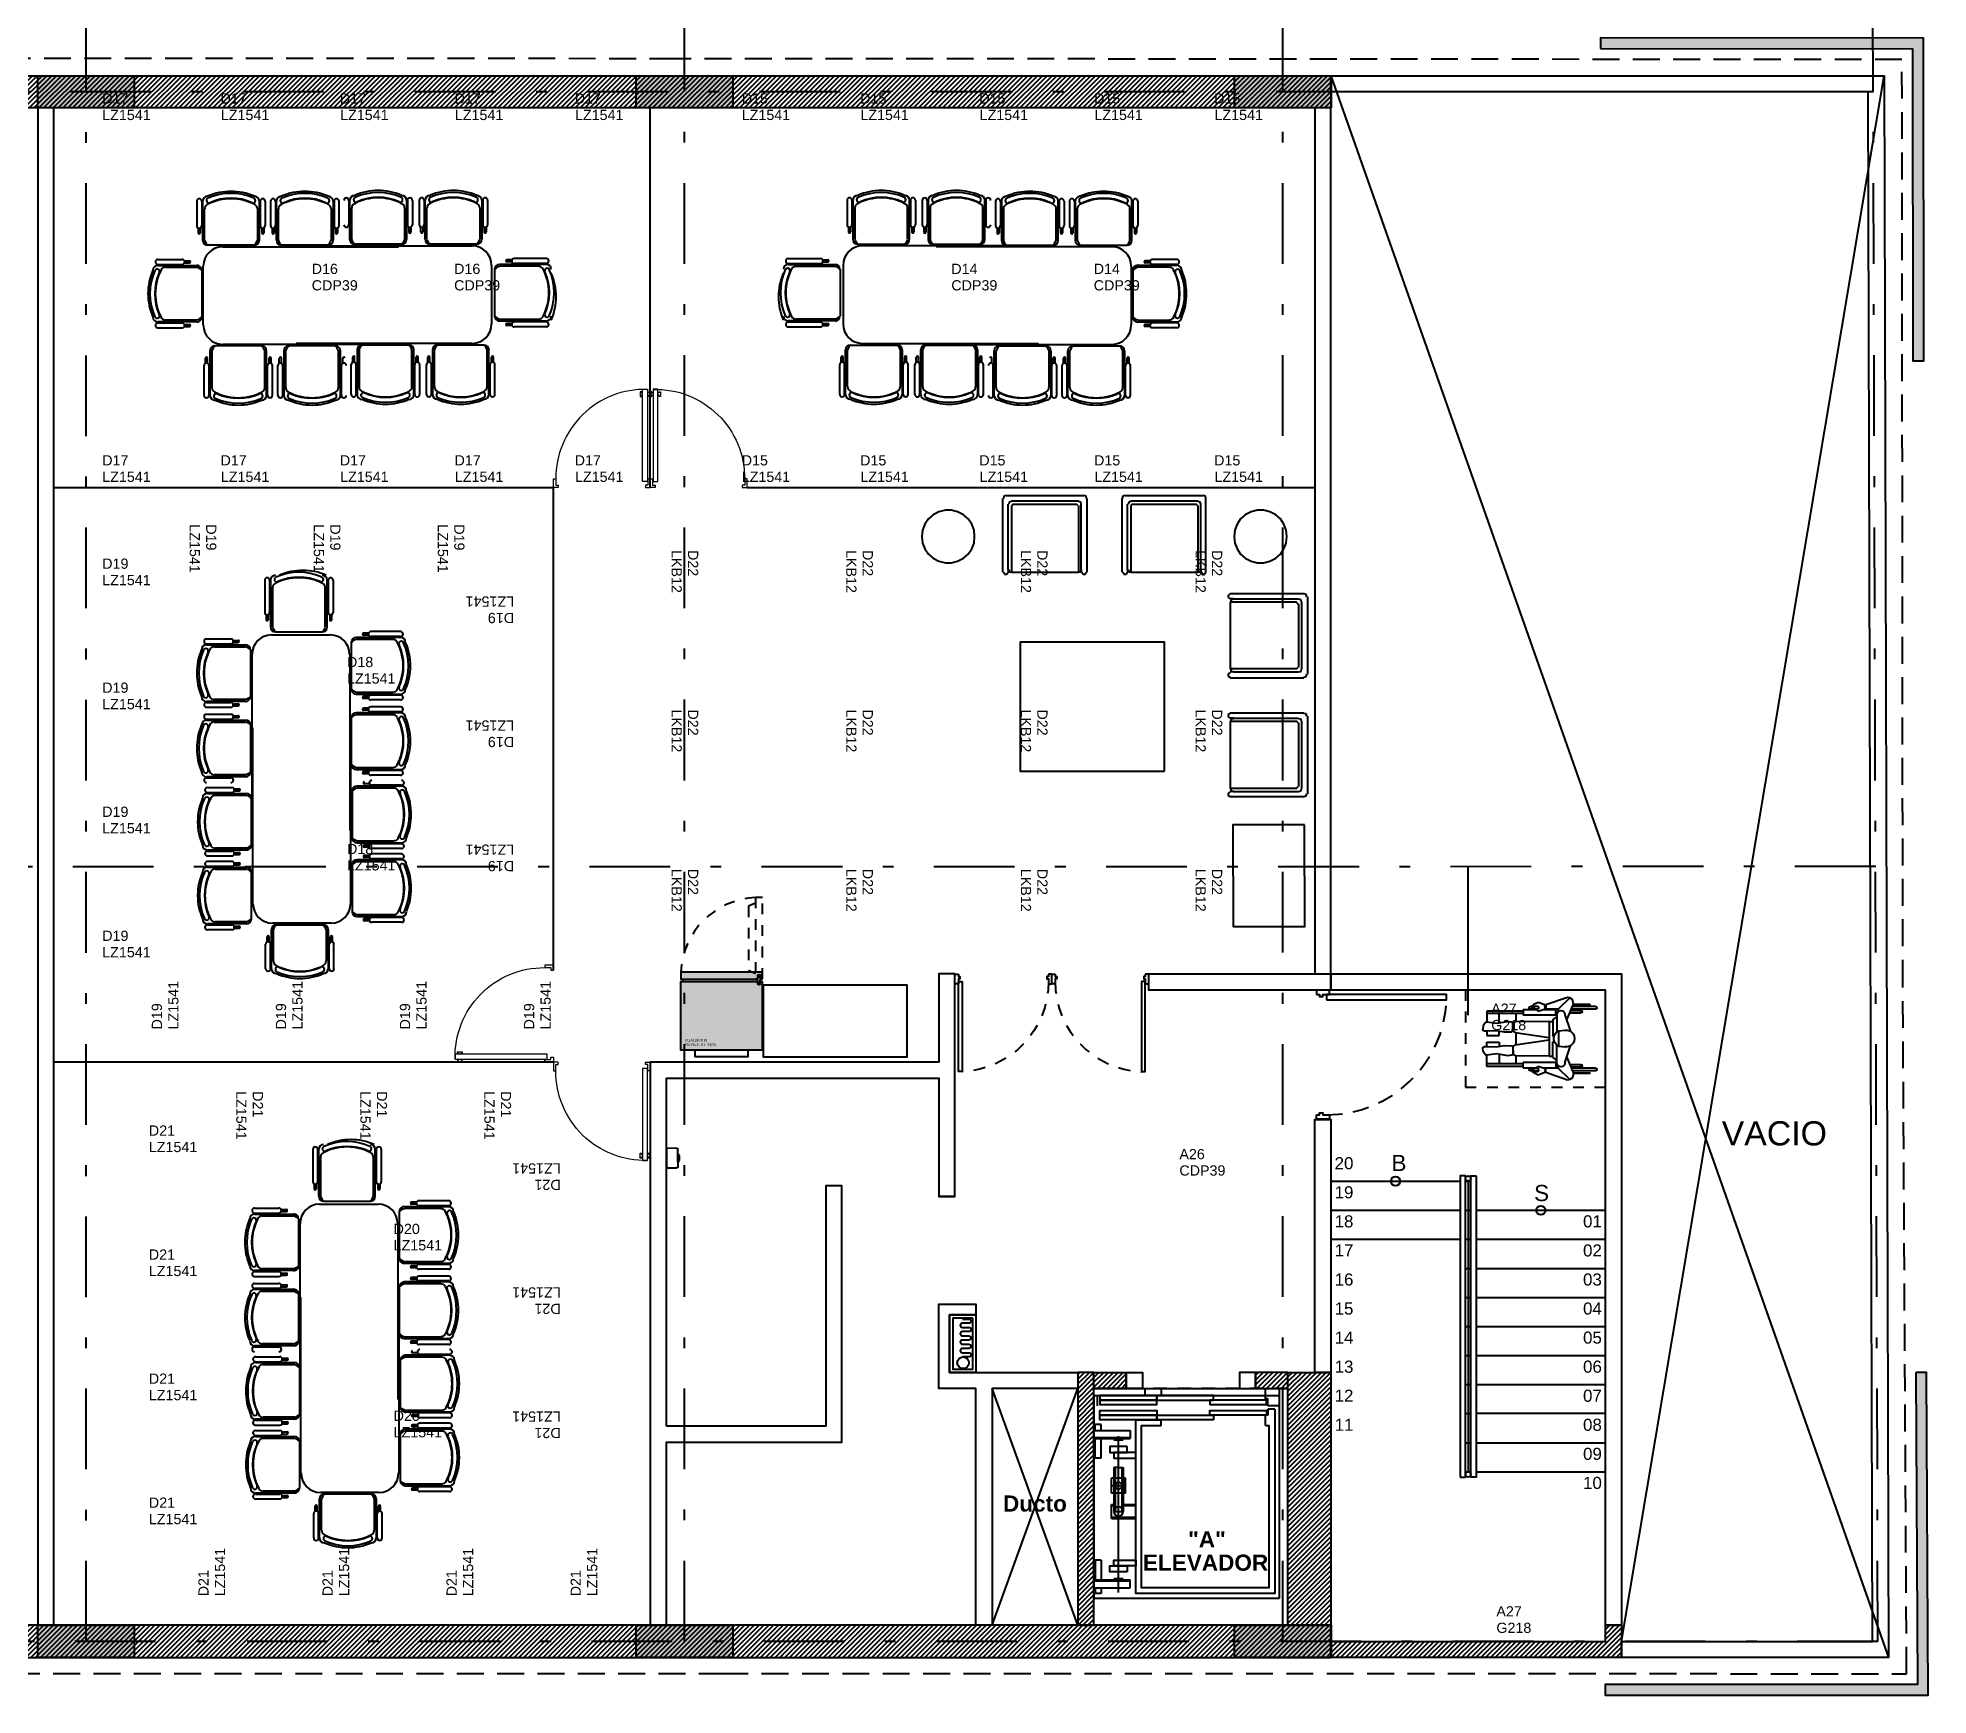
# Model space of a CAD drawing. Header units: millimetres. Extents: x -101 to 3415, y -52 to 1366.
# Drawn here: x 98.91 to 116.47, y 191.56 to 206.96 of the extents above; entities that cross this region are included whole.
import ezdxf
from ezdxf.enums import TextEntityAlignment as Align

# ---------------------------------------------------------------- set-up
doc = ezdxf.new("R2010")
doc.units = ezdxf.units.MM
for name, pattern in [('-XR 1_ARQUITECTURA TIPO N1-N14-EF$0$HIDDEN2', [0.1875, 0.125, -0.0625]), ('XR EJES SUPERIORES$0$DASHDOT2', [0.5, 0.25, -0.125, 0, -0.125]), ('XR LINDERO N$0$A-100a LALA IRAPUATO nave equipo$0$HIDDEN', [0.375, 0.25, -0.125]), ('XR N4$0$XR PB$0$HIDDEN', [0.375, 0.25, -0.125]), ('XR N4$0$XR PLANTA TIPO DE OFICINAS$0$CONTINUA', [0]), ('XR N4$0$XR PLANTA TIPO DE OFICINAS$0$HIDDEN', [0.375, 0.25, -0.125]), ('XR N4$0$XR PLANTA TIPO DE OFICINAS$0$HIDDEN2', [0.1875, 0.125, -0.0625])]:
    doc.linetypes.add(name, pattern=pattern)
doc.layers.add('-XR 1_ARQUITECTURA TIPO N1-N14-EF$0$DEPTOS MUEBLES COLOR CARPETA DE VENTAS', color=254, linetype='Continuous', plot=False)
for name, color, linetype in [('00_ARQ', 8, 'Continuous'), ('ARQ_MOBILIARIO', 8, 'Continuous'), ('Texto_Iluminación', 7, 'Continuous'), ('XR EJES SUPERIORES$0$A-COTAS', 8, 'Continuous'), ('XR EJES SUPERIORES$0$A-EJES', 8, 'XR EJES SUPERIORES$0$DASHDOT2')]:
    doc.layers.add(name, color=color, linetype=linetype)
doc.styles.add('-XR 1_ARQUITECTURA TIPO N1-N14-EF$0$Standard', font='arial.ttf')
doc.styles.add('TÍTULO', font='arial.ttf', dxfattribs={"height": 0.19})
doc.styles.add('XR COLUMNAS SUPERIORES$0$XR BASES$0$XREF EJES$0$Standard', font='arial.ttf')
doc.styles.add('XR COLUMNAS SUPERIORES$0$XR COLUMNAS OFICINAS$0$XREF EJES$0$Standard', font='arial.ttf')
doc.styles.add('XR COLUMNAS SUPERIORES$0$XR PLANTA TIPO DE OFICINAS$0$XREF EJES$0$Standard', font='arial.ttf')
doc.styles.add('XR COLUMNAS SUPERIORES$0$XR SIMBOLOGIAS DE CORTES$0$XREF EJES$0$Standard', font='arial.ttf')
doc.styles.add('XR COLUMNAS$0$XR BASES$0$XREF EJES$0$Standard', font='arial.ttf')
doc.styles.add('XR COLUMNAS$0$XR COLUMNAS OFICINAS$0$XREF EJES$0$Standard', font='arial.ttf')
doc.styles.add('XR COLUMNAS$0$XR PLANTA TIPO DE OFICINAS$0$XREF EJES$0$Standard', font='arial.ttf')
doc.styles.add('XR COLUMNAS$0$XR SIMBOLOGIAS DE CORTES$0$XREF EJES$0$Standard', font='arial.ttf')
doc.styles.add('XR EJES SUPERIORES$0$protot1', font='')
doc.styles.add('XR EJES SUPERIORES$0$Standard', font='arial.ttf')
doc.styles.add('XR EJES SUPERIORES$0$XR BASES$0$XREF EJES$0$Standard', font='arial.ttf')
doc.styles.add('XR EJES SUPERIORES$0$XR COLUMNAS OFICINAS$0$XREF EJES$0$Standard', font='arial.ttf')
doc.styles.add('XR EJES SUPERIORES$0$XR PLANTA TIPO DE OFICINAS$0$XREF EJES$0$Standard', font='arial.ttf')
doc.styles.add('XR EJES SUPERIORES$0$XR SIMBOLOGIAS DE CORTES$0$XREF EJES$0$Standard', font='arial.ttf')
doc.styles.add('XR N4$0$Standard', font='arial.ttf')
doc.styles.add('XR N4$0$XR PB$0$Standard', font='arial.ttf')
doc.styles.add('XR N4$0$XR PB$0$XR PLANTA TIPO DE OFICINAS$0$TEXTO-ALB-100', font='arial.ttf', dxfattribs={"height": 0.15})
doc.styles.add('XR N4$0$XR PLANTA TIPO DE OFICINAS$0$estilo1', font='arialbd.ttf')
doc.styles.get('XR EJES SUPERIORES$0$protot1').set_extended_font_data('Arial Black')
doc.dimstyles.new('XR EJES SUPERIORES$0$PAÑOS50', dxfattribs={"dimscale": 0.5, "dimtxt": 0.6, "dimasz": 0.3, "dimexe": 0.18, "dimexo": 0.1, "dimgap": 0.09, "dimtad": 0, "dimtih": 1, "dimtoh": 1, "dimzin": 0, "dimdsep": 46, "dimtxsty": 'XR EJES SUPERIORES$0$Standard', "dimblk": 'XR EJES SUPERIORES$0$_ArchTick', "dimcen": 0.09, "dimclrd": 256, "dimclre": 256, "dimclrt": 2, "dimadec": 0, "dimazin": 0, "dimtfac": 1, "dimtix": 1, "dimtmove": 2, "dimatfit": 3, "dimldrblk": 'XR EJES SUPERIORES$0$_ArchTick', "dimfxl": 0.18, "dimtvp": 0.18, "dimtolj": 1, "dimtzin": 0, "dimarcsym": 0})
pattern_1 = [(45, (85.534695, 206.800287), (-0.02245064, 0.02245064), [])]
pattern_2 = [(45, (85.534687, 206.486354), (-0.02245064, 0.02245064), [])]
pattern_3 = [(45, (96.186, 103.677), (-6.73519, 6.73519), []), (45, (100.676, 103.677), (-6.73519, 6.73519), [])]

msp = doc.modelspace()

# ---------------------------------------------------------------- texts
at = {"layer": '00_ARQ', "style": 'XR N4$0$XR PLANTA TIPO DE OFICINAS$0$estilo1'}
for s, p in [('Ducto', (108.171, 193.266)), ('"A"', (109.769, 192.934)), ('ELEVADOR', (109.756, 192.717))]:
    msp.add_text(s, height=0.15, dxfattribs=at).set_placement(p, align=Align.CENTER)
at = {"layer": '00_ARQ'}
for s, width, insert, char_height, attachment_point, style in [('VACIO', 2.35208, (115.04, 196.779), 0.225, 5, 'XR N4$0$Standard'), ('20', 0.21412, (110.955, 196.559), 0.1125, 1, 'XR N4$0$XR PB$0$Standard'), ('19', 0.21412, (110.955, 196.289), 0.1125, 1, 'XR N4$0$XR PB$0$Standard'), ('18', 0.21412, (110.955, 196.019), 0.1125, 1, 'XR N4$0$XR PB$0$Standard'), ('01', 0.21412, (113.263, 196.019), 0.1125, 1, 'XR N4$0$XR PB$0$Standard'), ('17', 0.21412, (110.955, 195.749), 0.1125, 1, 'XR N4$0$XR PB$0$Standard'), ('02', 0.21412, (113.263, 195.749), 0.1125, 1, 'XR N4$0$XR PB$0$Standard'), ('16', 0.21412, (110.955, 195.479), 0.1125, 1, 'XR N4$0$XR PB$0$Standard'), ('03', 0.21412, (113.263, 195.479), 0.1125, 1, 'XR N4$0$XR PB$0$Standard'), ('15', 0.21412, (110.955, 195.209), 0.1125, 1, 'XR N4$0$XR PB$0$Standard'), ('04', 0.21412, (113.263, 195.209), 0.1125, 1, 'XR N4$0$XR PB$0$Standard'), ('14', 0.21412, (110.955, 194.939), 0.1125, 1, 'XR N4$0$XR PB$0$Standard'), ('05', 0.21412, (113.263, 194.939), 0.1125, 1, 'XR N4$0$XR PB$0$Standard'), ('13', 0.21412, (110.955, 194.669), 0.1125, 1, 'XR N4$0$XR PB$0$Standard'), ('06', 0.21412, (113.263, 194.669), 0.1125, 1, 'XR N4$0$XR PB$0$Standard'), ('12', 0.21412, (110.955, 194.399), 0.1125, 1, 'XR N4$0$XR PB$0$Standard'), ('07', 0.21412, (113.263, 194.399), 0.1125, 1, 'XR N4$0$XR PB$0$Standard'), ('11', 0.21412, (110.955, 194.129), 0.1125, 1, 'XR N4$0$XR PB$0$Standard'), ('08', 0.21412, (113.263, 194.129), 0.1125, 1, 'XR N4$0$XR PB$0$Standard'), ('09', 0.21412, (113.263, 193.859), 0.1125, 1, 'XR N4$0$XR PB$0$Standard'), ('10', 0.21412, (113.263, 193.589), 0.1125, 1, 'XR N4$0$XR PB$0$Standard')]:
    msp.add_mtext_dynamic_manual_height_columns(s, width=width, gutter_width=12.5, heights=[0], dxfattribs=dict(at, insert=insert, char_height=char_height, attachment_point=attachment_point, style=style))
at = {"layer": '00_ARQ', "char_height": 0.15, "width": 0.58833, "attachment_point": 7, "rotation": 0.0007, "style": 'XR N4$0$XR PB$0$XR PLANTA TIPO DE OFICINAS$0$TEXTO-ALB-100'}
for s, insert in [('B', (111.483, 196.43)), ('S', (112.808, 196.149))]:
    msp.add_mtext(s, dxfattribs=dict(at, insert=insert))
at = {"layer": 'Texto_Iluminación', "ltscale": 0.3, "style": 'TÍTULO'}
for s, p in [('D17', (99.506, 206.348, 0.362)), ('D17', (100.605, 206.348, 0.362)), ('D17', (101.713, 206.348, 0.362)), ('D17', (102.779, 206.348, 0.362)), ('D17', (103.895, 206.348, 0.362)), ('D15', (105.447, 206.348, 0.362)), ('D15', (106.547, 206.348, 0.362)), ('D15', (107.654, 206.348, 0.362)), ('D15', (108.72, 206.348, 0.362)), ('D15', (109.836, 206.348, 0.362)), ('LZ1541', (99.506, 206.195, 0.362)), ('LZ1541', (100.608, 206.195, 0.362)), ('LZ1541', (101.716, 206.195, 0.362)), ('LZ1541', (102.782, 206.195, 0.362)), ('LZ1541', (103.898, 206.195, 0.362)), ('LZ1541', (105.447, 206.195, 0.362)), ('LZ1541', (106.549, 206.195, 0.362)), ('LZ1541', (107.657, 206.195, 0.362)), ('LZ1541', (108.723, 206.195, 0.362)), ('LZ1541', (109.839, 206.195, 0.362)), ('D16', (101.452, 204.765, 1.086)), ('D16', (102.775, 204.765, 1.086)), ('D14', (107.394, 204.765, 1.086)), ('D14', (108.717, 204.765, 1.086)), ('CDP39', (101.452, 204.612, 1.086)), ('CDP39', (102.775, 204.612, 1.086)), ('CDP39', (107.394, 204.612, 1.086)), ('CDP39', (108.717, 204.612, 1.086)), ('D17', (99.506, 202.986, 0.362)), ('D17', (100.605, 202.986, 0.362)), ('D17', (101.713, 202.986, 0.362)), ('D17', (102.779, 202.986, 0.362)), ('D17', (103.895, 202.986, 0.362)), ('D15', (105.447, 202.986, 0.362)), ('D15', (106.547, 202.986, 0.362)), ('D15', (107.654, 202.986, 0.362)), ('D15', (108.72, 202.986, 0.362)), ('D15', (109.836, 202.986, 0.362)), ('LZ1541', (99.506, 202.833, 0.362)), ('LZ1541', (100.608, 202.833, 0.362)), ('LZ1541', (101.716, 202.833, 0.362)), ('LZ1541', (102.782, 202.833, 0.362)), ('LZ1541', (103.898, 202.833, 0.362)), ('LZ1541', (105.447, 202.833, 0.362)), ('LZ1541', (106.549, 202.833, 0.362)), ('LZ1541', (107.657, 202.833, 0.362)), ('LZ1541', (108.723, 202.833, 0.362)), ('LZ1541', (109.839, 202.833, 0.362)), ('D18', (101.78, 201.112, 0.362)), ('LZ1541', (101.78, 200.959, 0.362)), ('D18', (101.78, 199.375, 0.362)), ('LZ1541', (101.78, 199.223, 0.362)), ('A27', (112.41, 197.891, 1.086)), ('G218', (112.41, 197.739, 1.086)), ('A26', (109.513, 196.54, 1.086)), ('CDP39', (109.513, 196.388, 1.086)), ('D20', (102.213, 195.845, 0.362)), ('LZ1541', (102.213, 195.693, 0.362)), ('D20', (102.213, 194.109, 0.362)), ('LZ1541', (102.213, 193.956, 0.362)), ('A27', (112.458, 192.292, 1.086)), ('G218', (112.458, 192.139, 1.086))]:
    msp.add_text(s, height=0.095, dxfattribs=at).set_placement(p)

# ---------------------------------------------------------------- blocks, each defined once
blk = doc.blocks.new('XR N4$0$XR PLANTA TIPO DE OFICINAS$0$Puerta1.00')
at = {"linetype": 'Continuous'}
for points in [[(405.365, 465.953), (405.365, 466.883), (405.325, 466.883), (405.325, 465.953)], [(405.325, 465.876), (405.325, 465.901), (405.34, 465.901), (405.34, 465.926), (405.325, 465.926), (405.325, 465.976), (405.29, 465.976), (405.29, 465.876)], [(406.255, 465.876), (406.255, 465.901), (406.24, 465.901), (406.24, 465.926), (406.255, 465.926), (406.255, 465.976), (406.29, 465.976), (406.29, 465.876)]]:
    blk.add_lwpolyline(points, close=True, dxfattribs=at)
at = {"linetype": 'XR N4$0$XR PLANTA TIPO DE OFICINAS$0$HIDDEN2'}
blk.add_arc((405.324, 465.953), 0.932, 0.0383, 87.4436, dxfattribs=at)
blk = doc.blocks.new('XR N4$0$XR PLANTA TIPO DE OFICINAS$0$Ascensore-150x170')
for p, q in [((5.481, -0.152), (5.566, -0.152)), ((5.612, -0.133), (5.566, -0.133)), ((5.566, -0.133), (5.566, -0.152)), ((5.612, -0.077), (5.612, -0.133)), ((5.481, -0.996), (5.528, -0.996)), ((4.729, -1.399), (4.729, -1.202)), ((4.738, -1.399), (4.738, -1.202)), ((4.832, -1.305), (4.832, -1.202)), ((4.841, -1.305), (4.841, -1.202)), ((4.127, -1.342), (5.394, -1.342)), ((4.166, -1.54), (4.166, -1.249)), ((4.166, -1.249), (4.231, -1.249)), ((4.222, -1.54), (4.222, -1.249)), ((4.231, -1.54), (4.231, -1.249)), ((4.241, -1.38), (4.241, -1.305)), ((5.141, -1.305), (4.785, -1.305)), ((4.785, -1.38), (4.785, -1.305)), ((5.141, -1.314), (4.785, -1.314)), ((5.141, -1.37), (4.785, -1.37)), ((4.932, -1.286), (5.054, -1.286)), ((4.932, -1.286), (4.932, -1.399)), ((4.993, -1.286), (4.993, -1.399)), ((5.054, -1.286), (5.054, -1.399)), ((5.141, -1.342), (5.141, -1.305)), ((5.141, -1.342), (5.141, -1.38)), ((5.366, -1.38), (5.366, -1.305)), ((5.376, -1.54), (5.376, -1.249)), ((5.441, -1.249), (5.376, -1.249)), ((5.385, -1.54), (5.385, -1.249)), ((5.441, -1.54), (5.441, -1.249)), ((4.119, -1.483), (4.119, -1.54)), ((4.166, -1.483), (4.119, -1.483)), ((4.166, -1.53), (4.119, -1.53)), ((4.391, -1.483), (4.231, -1.483)), ((4.391, -1.53), (4.231, -1.53)), ((4.391, -1.483), (4.391, -1.54)), ((4.729, -1.399), (4.841, -1.399)), ((5.141, -1.38), (4.785, -1.38)), ((4.832, -1.399), (4.832, -1.38)), ((4.841, -1.399), (4.841, -1.38)), ((4.932, -1.399), (5.054, -1.399)), ((5.216, -1.483), (5.216, -1.54)), ((5.216, -1.483), (5.376, -1.483)), ((5.216, -1.53), (5.376, -1.53)), ((5.441, -1.483), (5.488, -1.483)), ((5.441, -1.53), (5.488, -1.53)), ((5.488, -1.483), (5.488, -1.54)), ((5.641, -1.512), (5.725, -1.512))]:
    blk.add_line(p, q)
for points in [[(4.081, -0.04), (4.081, -1.54), (5.725, -1.54), (5.725, -0.04)], [(5.566, -0.143), (5.566, -0.602), (5.603, -0.602), (5.603, -0.143)], [(5.687, -0.143), (5.687, -0.602), (5.65, -0.602), (5.65, -0.143)], [(5.528, -0.574), (5.528, -1.033), (5.566, -1.033), (5.566, -0.574)], [(5.725, -0.574), (5.725, -1.033), (5.687, -1.033), (5.687, -0.574)], [(5.528, -1.033), (5.528, -1.493), (5.566, -1.493), (5.566, -1.033)], [(5.566, -1.033), (5.566, -1.493), (5.603, -1.493), (5.603, -1.033)], [(5.687, -1.033), (5.687, -1.493), (5.65, -1.493), (5.65, -1.033)], [(5.725, -1.033), (5.725, -1.493), (5.687, -1.493), (5.687, -1.033)], [(5.725, -0.996), (5.725, -1.127), (5.781, -1.127), (5.781, -0.996)], [(4.344, -1.202), (4.344, -1.38), (4.391, -1.38), (4.391, -1.202)], [(5.263, -1.202), (5.263, -1.38), (5.216, -1.38), (5.216, -1.202)], [(4.297, -1.272), (4.297, -1.413), (4.344, -1.413), (4.344, -1.272)], [(5.31, -1.272), (5.31, -1.413), (5.263, -1.413), (5.263, -1.272)]]:
    blk.add_lwpolyline(points, close=True)
for points in [[(5.612, -0.077), (5.528, -0.077), (4.119, -0.077), (4.119, -1.202), (5.528, -1.202), (5.528, -0.996)], [(5.481, -0.152), (5.481, -0.124), (4.166, -0.124), (4.166, -1.155), (5.481, -1.155), (5.481, -0.996)], [(5.641, -0.133), (5.697, -0.133), (5.697, -0.152), (5.781, -0.152), (5.781, -0.04), (5.641, -0.04), (5.641, -0.133)]]:
    blk.add_lwpolyline(points)
for centre, radius in [((4.785, -1.342), 0.0375), ((4.993, -1.342), 0.0281)]:
    blk.add_circle(centre, radius)
blk = doc.blocks.new('XR N4$0$XR PLANTA TIPO DE OFICINAS$0$A$C6FB43136')
for p, q in [((0, 0.174), (0.095, 0.2)), ((0.107, 0.192), (0.148, 0.038)), ((0.047, 0), (0, 0.174)), ((0.047, 0), (0, 0.174)), ((0.141, 0.025), (0.047, 0)), ((0.122, 0.154), (0.117, 0.153)), ((0.117, 0.153), (0.138, 0.077)), ((0.142, 0.079), (0.122, 0.154)), ((0.126, 0.138), (0.134, 0.141)), ((0.138, 0.094), (0.126, 0.138)), ((0.134, 0.141), (0.146, 0.096)), ((0.146, 0.096), (0.138, 0.094)), ((0.138, 0.077), (0.142, 0.079))]:
    blk.add_line(p, q)
for centre, start, end in [((0.097, 0.19), 15, 105), ((0.139, 0.035), 285, 15)]:
    blk.add_arc(centre, 0.01, start, end)
blk = doc.blocks.new('XR N4$0$XR PB$0$XR PLANTA TIPO DE OFICINAS$0$XREF PLANTA BAJA$0$XREF SOTANO 1$0$sn_dis_pl')
at = {"linetype": 'Continuous'}
for p, q in [((-0.434, 1.036), (-0.405, 1.055)), ((-0.405, 1.055), (-0.374, 1.058)), ((-0.168, 1.055), (-0.199, 1.058)), ((-0.139, 1.036), (-0.168, 1.055)), ((-0.544, 1.021), (-0.52, 1.021)), ((-0.544, 0.684), (-0.544, 1.021)), ((-0.52, 1.021), (-0.439, 1.021)), ((-0.52, 0.684), (-0.52, 1.021)), ((-0.433, 0.907), (-0.52, 0.907)), ((-0.445, 0.826), (-0.428, 0.929)), ((-0.428, 0.929), (-0.44, 1.024)), ((-0.36, 1.01), (-0.362, 0.935)), ((-0.362, 0.935), (-0.35, 0.862)), ((-0.36, 1.046), (-0.36, 1.01)), ((-0.36, 1.021), (-0.317, 1.021)), ((-0.317, 0.907), (-0.355, 0.907)), ((-0.317, 1.021), (-0.317, 0.907)), ((-0.256, 1.021), (-0.256, 0.907)), ((-0.213, 1.021), (-0.256, 1.021)), ((-0.256, 0.907), (-0.218, 0.907)), ((-0.211, 0.935), (-0.223, 0.862)), ((-0.213, 1.046), (-0.213, 1.01)), ((-0.213, 1.01), (-0.211, 0.935)), ((-0.145, 0.929), (-0.133, 1.024)), ((-0.128, 0.826), (-0.145, 0.929)), ((-0.14, 0.907), (-0.053, 0.907)), ((-0.053, 1.021), (-0.134, 1.021)), ((-0.029, 1.021), (-0.053, 1.021)), ((-0.053, 0.684), (-0.053, 1.021)), ((-0.029, 0.684), (-0.029, 1.021)), ((-0.52, 0.752), (-0.445, 0.752)), ((-0.448, 0.444), (-0.445, 0.755)), ((-0.44, 0.791), (-0.445, 0.826)), ((-0.364, 0.78), (-0.428, 0.78)), ((-0.425, 0.775), (-0.365, 0.776)), ((-0.351, 0.792), (-0.352, 0.788)), ((-0.35, 0.862), (-0.351, 0.792)), ((-0.344, 0.759), (-0.297, 0.444)), ((-0.343, 0.752), (-0.23, 0.752)), ((-0.229, 0.759), (-0.276, 0.444)), ((-0.223, 0.862), (-0.222, 0.792)), ((-0.222, 0.792), (-0.221, 0.788)), ((-0.209, 0.78), (-0.145, 0.78)), ((-0.148, 0.775), (-0.208, 0.776)), ((-0.133, 0.791), (-0.128, 0.826)), ((-0.125, 0.444), (-0.128, 0.755)), ((-0.128, 0.752), (-0.053, 0.752)), ((-0.624, 0.546), (-0.601, 0.592)), ((-0.601, 0.482), (-0.624, 0.546)), ((-0.601, 0.592), (-0.564, 0.608)), ((-0.562, 0.594), (-0.591, 0.572)), ((-0.591, 0.572), (-0.59, 0.548)), ((-0.59, 0.548), (-0.573, 0.535)), ((-0.585, 0.599), (-0.585, 0.616)), ((-0.585, 0.545), (-0.585, 0.576)), ((-0.573, 0.535), (-0.556, 0.555)), ((-0.564, 0.608), (-0.562, 0.594)), ((-0.542, 0.545), (-0.564, 0.48)), ((-0.561, 0.549), (-0.561, 0.616)), ((-0.557, 0.684), (-0.557, 0.554)), ((-0.557, 0.684), (-0.507, 0.684)), ((-0.556, 0.555), (-0.542, 0.545)), ((-0.507, 0.38), (-0.507, 0.684)), ((-0.016, 0.684), (-0.066, 0.684)), ((-0.066, 0.38), (-0.066, 0.684)), ((-0.017, 0.555), (-0.031, 0.545)), ((-0.031, 0.545), (-0.009, 0.48)), ((0, 0.535), (-0.017, 0.555)), ((-0.016, 0.684), (-0.016, 0.554)), ((-0.012, 0.549), (-0.012, 0.616)), ((-0.009, 0.608), (-0.011, 0.594)), ((-0.011, 0.594), (0.018, 0.572)), ((0.027, 0.592), (-0.009, 0.608)), ((0.017, 0.548), (0, 0.535)), ((0.012, 0.599), (0.012, 0.616)), ((0.012, 0.545), (0.012, 0.576)), ((0.018, 0.572), (0.017, 0.548)), ((0.051, 0.546), (0.027, 0.592)), ((0.028, 0.482), (0.051, 0.546)), ((-0.67, 0.273), (-0.601, 0.474)), ((-0.666, 0.251), (-0.561, 0.36)), ((-0.564, 0.48), (-0.601, 0.482)), ((-0.601, 0.474), (-0.561, 0.473)), ((-0.561, 0.36), (-0.561, 0.488)), ((-0.561, 0.36), (-0.529, 0.366)), ((-0.557, 0.5), (-0.557, 0.38)), ((-0.507, 0.38), (-0.557, 0.38)), ((-0.51, 0.371), (-0.35, 0.371)), ((-0.461, 0.41), (-0.489, 0.371)), ((-0.461, 0.41), (-0.314, 0.41)), ((-0.448, 0.444), (-0.448, 0.41)), ((-0.448, 0.444), (-0.125, 0.444)), ((-0.359, 0.356), (-0.367, 0.291)), ((-0.359, 0.356), (-0.218, 0.356)), ((-0.307, 0.398), (-0.314, 0.41)), ((-0.266, 0.398), (-0.259, 0.41)), ((-0.112, 0.41), (-0.259, 0.41)), ((-0.063, 0.371), (-0.223, 0.371)), ((-0.218, 0.356), (-0.211, 0.291)), ((-0.125, 0.444), (-0.125, 0.41)), ((-0.112, 0.41), (-0.084, 0.371)), ((-0.066, 0.38), (-0.016, 0.38)), ((-0.012, 0.36), (-0.044, 0.366)), ((-0.016, 0.5), (-0.016, 0.38)), ((-0.012, 0.36), (-0.012, 0.488)), ((0.028, 0.474), (-0.012, 0.473)), ((0.093, 0.251), (-0.012, 0.36)), ((-0.009, 0.48), (0.028, 0.482)), ((0.097, 0.273), (0.028, 0.474)), ((-0.666, 0.251), (-0.67, 0.273)), ((-0.651, 0.225), (-0.666, 0.251)), ((-0.609, 0.218), (-0.651, 0.225)), ((-0.461, 0.28), (-0.609, 0.218)), ((-0.607, 0.218), (-0.607, 0.065)), ((-0.602, 0.22), (-0.602, 0.065)), ((-0.585, 0.012), (-0.585, 0.228)), ((-0.561, 0.012), (-0.561, 0.238)), ((-0.549, 0.243), (-0.549, 0.148)), ((-0.527, 0.252), (-0.527, 0.148)), ((-0.51, 0.296), (-0.354, 0.244)), ((-0.063, 0.296), (-0.219, 0.244)), ((-0.112, 0.28), (0.036, 0.218)), ((-0.046, 0.252), (-0.046, 0.148)), ((-0.024, 0.243), (-0.024, 0.148)), ((-0.012, 0.012), (-0.012, 0.238)), ((0.012, 0.012), (0.012, 0.228)), ((0.029, 0.22), (0.029, 0.065)), ((0.033, 0.218), (0.033, 0.065)), ((0.036, 0.218), (0.078, 0.225)), ((0.078, 0.225), (0.093, 0.251)), ((0.093, 0.251), (0.097, 0.273))]:
    blk.add_line(p, q, dxfattribs=at)
for centre, radius, start, end in [((-0.372, 1.046), 0.0123, 0.7644, 95.9609), ((-0.201, 1.046), 0.0123, 84.0391, 179.2356), ((-0.428, 1.026), 0.0123, 121.7078, 187.2641), ((-0.145, 1.026), 0.0123, 352.7359, 58.2922), ((-0.425, 0.755), 0.0204, 91.0603, 179.4667), ((-0.428, 0.792), 0.0123, 187.318, 270), ((-0.365, 0.756), 0.0204, 8.521, 91.0603), ((-0.364, 0.792), 0.0123, 270, 341.0652), ((-0.208, 0.756), 0.0204, 88.9397, 171.479), ((-0.209, 0.792), 0.0123, 198.9348, 270), ((-0.149, 0.755), 0.0204, 0.5333, 88.9397), ((-0.145, 0.792), 0.0123, 270, 352.682), ((-0.573, 0.616), 0.0123, 0, 180), ((0, 0.616), 0.0123, 0, 180), ((-0.51, 0.333), 0.0374, 90, 270), ((-0.289, 0.322), 0.0782, 25.8604, 154.1396), ((-0.063, 0.333), 0.0374, 270, 90), ((-0.289, 0.285), 0.0782, 171.4259, 8.5741), ((-0.604, 0.065), 0.00204, 180, 0), ((-0.573, 0.012), 0.0123, 180, 0), ((-0.538, 0.148), 0.011, 180, 360), ((-0.035, 0.148), 0.011, 180, 0), ((0, 0.012), 0.0123, 180, 0), ((0.031, 0.065), 0.00204, 180, 0)]:
    blk.add_arc(centre, radius, start, end, dxfattribs=at)
blk = doc.blocks.new('XR N1-N2$0$030 puerta 013-h')
at = {"linetype": 'Continuous', "lineweight": 0}
for p, q in [((3.994, 17.305), (3.994, 17.255)), ((4.007, 17.305), (3.994, 17.305)), ((3.994, 17.255), (4.007, 17.255)), ((4.007, 17.305), (4.007, 17.293)), ((4.007, 17.293), (4.019, 17.293)), ((4.007, 17.255), (4.007, 17.268)), ((4.007, 17.268), (4.019, 17.268)), ((4.019, 17.33), (4.069, 17.33)), ((4.019, 16.38), (4.019, 17.33)), ((4.069, 17.33), (4.069, 16.38)), ((4.081, 17.293), (4.069, 17.293)), ((4.081, 17.268), (4.069, 17.268)), ((4.081, 17.305), (4.094, 17.305)), ((4.081, 17.305), (4.081, 17.293)), ((4.081, 17.255), (4.081, 17.268)), ((4.094, 17.255), (4.081, 17.255)), ((4.094, 17.305), (4.094, 17.255)), ((3.099, 16.365), (3.099, 16.405)), ((3.099, 16.405), (3.124, 16.405)), ((3.124, 16.405), (3.124, 16.34)), ((4.099, 16.405), (4.074, 16.405)), ((4.074, 16.405), (4.074, 16.34)), ((4.099, 16.405), (4.099, 16.315)), ((3.099, 16.315), (3.099, 16.365)), ((3.149, 16.315), (3.099, 16.315)), ((3.124, 16.34), (3.149, 16.34)), ((3.149, 16.34), (3.149, 16.315)), ((4.069, 16.38), (4.019, 16.38)), ((4.049, 16.34), (4.049, 16.315)), ((4.074, 16.34), (4.049, 16.34)), ((4.049, 16.315), (4.099, 16.315))]:
    blk.add_line(p, q, dxfattribs=at)
blk.add_arc((4.044, 16.41), 0.92, 88.4391, 180.3278, dxfattribs=at)
blk = doc.blocks.new('-XR 1_ARQUITECTURA TIPO N1-N14-EF$0$REFRIGERADOR')
at = {"layer": '-XR 1_ARQUITECTURA TIPO N1-N14-EF$0$DEPTOS MUEBLES COLOR CARPETA DE VENTAS'}
h = blk.add_hatch(color=256, dxfattribs=at)
h.dxf.hatch_style = 1
h.paths.add_polyline_path([(-0.375, 0.72), (0.375, 0.72), (0.375, 0.085), (-0.375, 0.085)])
h = blk.add_hatch(color=256, dxfattribs=at)
h.dxf.hatch_style = 1
h.paths.add_polyline_path([(-0.375, 0), (0.375, 0), (0.375, 0.065), (-0.375, 0.065)])
for p, q in [((-0.355, 0.108), (-0.357, 0.033)), ((-0.335, 0.108), (-0.333, 0.033)), ((0.355, 0.085), (0.355, 0.065))]:
    blk.add_line(p, q)
for points in [[(-0.356, 0.085), (-0.375, 0.085), (-0.375, 0.72), (0.375, 0.72), (0.375, 0.085), (-0.334, 0.085)], [(-0.243, 0.72), (-0.243, 0.78), (0.243, 0.78), (0.243, 0.72)], [(-0.356, 0.065), (-0.375, 0.065), (-0.375, 0), (0.375, 0), (0.375, 0.065), (-0.334, 0.065)]]:
    blk.add_lwpolyline(points)
at = {"color": 8, "linetype": '-XR 1_ARQUITECTURA TIPO N1-N14-EF$0$HIDDEN2', "ltscale": 0.5}
for points in [[(-0.357, 0.062), (-0.378, 0.062), (-0.378, -0.688), (-0.313, -0.688), (-0.313, 0.062), (-0.333, 0.062)], [(-0.313, -0.637), (-0.248, -0.607), (-0.248, -0.017), (-0.313, 0.013)]]:
    blk.add_lwpolyline(points, dxfattribs=at)
for centre, radius in [((-0.345, 0.033), 0.0125), ((-0.345, 0.107), 0.01)]:
    blk.add_circle(centre, radius)
blk.add_arc((-0.345, 0.033), 0.721, 272.5845, 357.4155, dxfattribs=at)
at = {"layer": 'Defpoints', "insert": (0.335, 0.681), "char_height": 0.025, "width": 0.38054, "attachment_point": 3, "style": '-XR 1_ARQUITECTURA TIPO N1-N14-EF$0$Standard'}
blk.add_mtext('\\pxb0.41667,a0.41667;{\\fTimes New Roman|b0|i0|c0|p16;mabe  18" (75x78)\\PMA081WIM}', dxfattribs=at)
blk = doc.blocks.new('*U521')
at = {"layer": 'Texto_Iluminación', "ltscale": 0.3, "style": 'TÍTULO'}
for s, p in [('LZ1541', (0.453, -0.113, 0.362)), ('D19', (0.3, -0.113, 0.362))]:
    blk.add_text(s, height=0.095, rotation=90, dxfattribs=at).set_placement(p)
blk = doc.blocks.new('*U522')
at = {"layer": 'Texto_Iluminación', "color": 0, "linetype": 'ByBlock', "lineweight": -2, "transparency": 16777216}
for p, rotation in [((100.771, 202.326), 180), ((101.924, 202.326), 180), ((103.076, 202.326), 180), ((99.619, 202.326), 270), ((103.219, 201.316), 89.99999999999997), ((99.619, 201.174), 270), ((103.219, 200.164), 89.99999999999997), ((99.619, 200.021), 270), ((103.219, 199.011), 89.99999999999997), ((99.619, 198.869), 270)]:
    blk.add_blockref('*U521', p, dxfattribs=dict(at, rotation=rotation))
for p in [(99.761, 197.859), (100.914, 197.859), (102.066, 197.859), (103.219, 197.859)]:
    blk.add_blockref('*U521', p, dxfattribs=at)
blk = doc.blocks.new('*U527')
at = {"layer": 'Texto_Iluminación', "ltscale": 0.3, "style": 'TÍTULO'}
for s, p in [('LZ1541', (0.453, -0.113, 0.362)), ('D21', (0.3, -0.113, 0.362))]:
    blk.add_text(s, height=0.095, rotation=90, dxfattribs=at).set_placement(p)
blk = doc.blocks.new('*U528')
at = {"layer": 'Texto_Iluminación', "color": 0, "linetype": 'ByBlock', "lineweight": -2, "transparency": 16777216}
for p, rotation in [((100.771, 202.326), 180), ((101.924, 202.326), 180), ((103.076, 202.326), 180), ((99.619, 202.326), 270), ((103.219, 201.316), 89.99999999999997), ((99.619, 201.174), 270), ((103.219, 200.164), 89.99999999999997), ((99.619, 200.021), 270), ((103.219, 199.011), 89.99999999999997), ((99.619, 198.869), 270)]:
    blk.add_blockref('*U527', p, dxfattribs=dict(at, rotation=rotation))
for p in [(99.761, 197.859), (100.914, 197.859), (102.066, 197.859), (103.219, 197.859)]:
    blk.add_blockref('*U527', p, dxfattribs=at)
blk = doc.blocks.new('*U529')
at = {"layer": 'Texto_Iluminación', "ltscale": 0.3, "style": 'TÍTULO'}
for s, p in [('LKB12', (-0.184, 0.278, 0.181)), ('D22', (-0.031, 0.278, 0.181))]:
    blk.add_text(s, height=0.095, rotation=270, dxfattribs=at).set_placement(p)
blk = doc.blocks.new('*U530')
at = {"layer": 'Texto_Iluminación', "color": 0, "linetype": 'ByBlock', "lineweight": -2, "transparency": 16777216}
for p in [(0, 0), (1.623, 0), (3.245, 0), (4.868, 0), (0, -1.481), (1.623, -1.481), (3.245, -1.481), (4.868, -1.481), (0, -2.962), (1.623, -2.962), (3.245, -2.962), (4.868, -2.962)]:
    blk.add_blockref('*U529', p, dxfattribs=at)
blk = doc.blocks.new('XR COLUMNAS SUPERIORES$0$saddaa')
at = {"linetype": 'ByBlock'}
for p, q in [((8.267, 57.39), (8.267, 54.972)), ((7.058, 56.181), (9.475, 56.181))]:
    blk.add_line(p, q, dxfattribs=at)
blk.add_circle((8.267, 56.181), 0.608, dxfattribs=at)
blk = doc.blocks.new('XR COLUMNAS SUPERIORES')
h = blk.add_hatch()
h.set_pattern_fill('ANSI32', color=256)
h.set_pattern_definition(pattern_3)
h.paths.add_polyline_path([(749.751, 165.287), (749.901, 165.287), (749.901, 165.137), (749.751, 165.137)])
at = {"layer": '00_ARQ', "linetype": 'ByBlock'}
h = blk.add_hatch(color=256, dxfattribs=at)
h.dxf.hatch_style = 1
h.paths.add_polyline_path([(5.673, -0.493), (4.777, -0.493), (4.777, -0.193), (5.673, -0.193)])
h = blk.add_hatch(color=256, dxfattribs=at)
h.dxf.hatch_style = 1
h.paths.add_polyline_path([(9.073, -0.493), (8.176, -0.493), (8.176, -0.193), (9.073, -0.193)])
h = blk.add_hatch(color=256, dxfattribs=at)
h.dxf.hatch_style = 1
h.paths.add_polyline_path([(14.269, -0.493), (13.373, -0.493), (13.373, -0.193), (14.269, -0.193)])
h = blk.add_hatch(color=256, dxfattribs=at)
h.dxf.hatch_style = 1
h.paths.add_polyline_path([(19.828, -0.493), (18.931, -0.493), (18.931, -0.193), (19.828, -0.193)])
h = blk.add_hatch(color=256, dxfattribs=at)
h.dxf.hatch_style = 1
h.paths.add_polyline_path([(25.387, -0.493), (24.49, -0.493), (24.49, -0.193), (25.387, -0.193)])
h = blk.add_hatch(color=256, dxfattribs=at)
h.dxf.hatch_style = 1
h.paths.add_polyline_path([(5.673, -14.89), (4.777, -14.89), (4.777, -14.59), (5.673, -14.59)])
h = blk.add_hatch(color=256, dxfattribs=at)
h.dxf.hatch_style = 1
h.paths.add_polyline_path([(9.073, -14.89), (8.176, -14.89), (8.176, -14.59), (9.073, -14.59)])
h = blk.add_hatch(color=256, dxfattribs=at)
h.dxf.hatch_style = 1
h.paths.add_polyline_path([(14.269, -14.89), (13.373, -14.89), (13.373, -14.59), (14.269, -14.59)])
h = blk.add_hatch(color=256, dxfattribs=at)
h.dxf.hatch_style = 1
h.paths.add_polyline_path([(19.828, -14.89), (18.931, -14.89), (18.931, -14.59), (19.828, -14.59)])
h = blk.add_hatch(color=256, dxfattribs=at)
h.dxf.hatch_style = 1
h.paths.add_polyline_path([(25.387, -14.89), (24.49, -14.89), (24.49, -14.59), (25.387, -14.59)])
for points in [[(5.673, -0.493), (4.777, -0.493), (4.777, -0.193), (5.673, -0.193)], [(9.073, -0.493), (8.176, -0.493), (8.176, -0.193), (9.073, -0.193)], [(14.269, -0.493), (13.373, -0.493), (13.373, -0.193), (14.269, -0.193)], [(19.828, -0.493), (18.931, -0.493), (18.931, -0.193), (19.828, -0.193)], [(25.387, -0.493), (24.49, -0.493), (24.49, -0.193), (25.387, -0.193)], [(5.673, -14.89), (4.777, -14.89), (4.777, -14.59), (5.673, -14.59)], [(9.073, -14.89), (8.176, -14.89), (8.176, -14.59), (9.073, -14.59)], [(14.269, -14.89), (13.373, -14.89), (13.373, -14.59), (14.269, -14.59)], [(19.828, -14.89), (18.931, -14.89), (18.931, -14.59), (19.828, -14.59)], [(25.387, -14.89), (24.49, -14.89), (24.49, -14.59), (25.387, -14.59)]]:
    blk.add_lwpolyline(points, close=True, dxfattribs=at)
at = {"layer": '00_ARQ'}
blk.add_blockref('XR COLUMNAS SUPERIORES$0$saddaa', (-8.267, -56.181), dxfattribs=at)
blk.add_blockref('XR COLUMNAS SUPERIORES$0$saddaa', (-8.267, -56.181), dxfattribs=at)
at = {"char_height": 0.18, "attachment_point": 1}
for insert, style in [((3328.799, 1134.003), 'XR COLUMNAS SUPERIORES$0$XR PLANTA TIPO DE OFICINAS$0$XREF EJES$0$Standard'), ((2584.453, 995.366), 'XR COLUMNAS SUPERIORES$0$XR BASES$0$XREF EJES$0$Standard'), ((2584.453, 995.366), 'XR COLUMNAS SUPERIORES$0$XR SIMBOLOGIAS DE CORTES$0$XREF EJES$0$Standard'), ((2549.283, 964.622), 'XR COLUMNAS SUPERIORES$0$XR COLUMNAS OFICINAS$0$XREF EJES$0$Standard')]:
    blk.add_mtext('\\A1;', dxfattribs=dict(at, insert=insert, style=style))
blk = doc.blocks.new('XR EJES SUPERIORES$0$saddaa')
at = {"linetype": 'ByBlock'}
for p, q in [((8.267, 57.39), (8.267, 54.972)), ((7.058, 56.181), (9.475, 56.181))]:
    blk.add_line(p, q, dxfattribs=at)
blk.add_circle((8.267, 56.181), 0.608, dxfattribs=at)
blk = doc.blocks.new('XR EJES SUPERIORES$0$EJE_HOR')
at = {"color": 1, "linetype": 'Continuous', "const_width": 0.025}
blk.add_lwpolyline([(-0.616, 0.909), (-0.616, 0.005), (0.616, 0.005), (0.616, 0.909)], dxfattribs=at)
at = {"color": 2, "linetype": 'Continuous', "const_width": 0.09}
blk.add_lwpolyline([(0, 0), (0, -0.652)], dxfattribs=at)
at = {"color": 4, "style": 'XR EJES SUPERIORES$0$protot1', "oblique": 360}
blk.add_attdef('EJE', text='', height=0.45, dxfattribs=at).set_placement((0, 0.279), align=Align.CENTER)
blk = doc.blocks.new('XR EJES SUPERIORES$0$_ArchTick')
at = {"color": 0, "linetype": 'ByBlock', "const_width": 0.15}
blk.add_lwpolyline([(-0.5, -0.5), (0.5, 0.5)], dxfattribs=at)
blk = doc.blocks.new('*D35')
at = {"layer": 'Defpoints', "color": 0, "linetype": 'Continuous', "transparency": 16777216}
for p in [(-0.314, -0.343), (-0.867, -7.542), (-0.361, -7.542)]:
    blk.add_point(p, dxfattribs=at)
at = {"layer": 'XR EJES SUPERIORES$0$A-COTAS', "linetype": 'Continuous', "lineweight": -2, "transparency": 16777216}
for p, q in [((-0.364, -0.343), (-0.957, -0.343)), ((-0.867, -0.343), (-0.867, -3.744)), ((-0.867, -7.542), (-0.867, -4.141)), ((-0.411, -7.542), (-0.957, -7.542))]:
    blk.add_line(p, q, dxfattribs=at)
at = {"layer": 'XR EJES SUPERIORES$0$A-COTAS', "linetype": 'Continuous', "lineweight": -2, "transparency": 16777216, "xscale": 0.15, "yscale": 0.15, "zscale": 0.15}
for p, rotation in [((-0.867, -0.343), 90), ((-0.867, -7.542), 270)]:
    blk.add_blockref('XR EJES SUPERIORES$0$_ArchTick', p, dxfattribs=dict(at, rotation=rotation))
at = {"layer": 'XR EJES SUPERIORES$0$A-COTAS', "color": 2, "linetype": 'Continuous', "transparency": 16777216, "insert": (-0.867, -3.943), "char_height": 0.3, "attachment_point": 5, "style": 'XR EJES SUPERIORES$0$Standard'}
blk.add_mtext('\\A1;7.20', dxfattribs=at)
blk = doc.blocks.new('*D36')
at = {"layer": 'Defpoints', "color": 0, "linetype": 'Continuous', "transparency": 16777216}
for p in [(13.821, 0.657), (13.821, 0.657), (19.38, 0.657)]:
    blk.add_point(p, dxfattribs=at)
at = {"layer": 'XR EJES SUPERIORES$0$A-COTAS', "linetype": 'Continuous', "lineweight": -2, "transparency": 16777216}
for p, q in [((13.821, 0.707), (13.821, 0.747)), ((19.38, 0.707), (19.38, 0.747)), ((13.821, 0.657), (16.166, 0.657)), ((19.38, 0.657), (17.035, 0.657))]:
    blk.add_line(p, q, dxfattribs=at)
at = {"layer": 'XR EJES SUPERIORES$0$A-COTAS', "linetype": 'Continuous', "lineweight": -2, "transparency": 16777216, "xscale": 0.15, "yscale": 0.15, "zscale": 0.15, "rotation": 180}
blk.add_blockref('XR EJES SUPERIORES$0$_ArchTick', (13.821, 0.657), dxfattribs=at)
at = {"layer": 'XR EJES SUPERIORES$0$A-COTAS', "linetype": 'Continuous', "lineweight": -2, "transparency": 16777216, "xscale": 0.15, "yscale": 0.15, "zscale": 0.15}
blk.add_blockref('XR EJES SUPERIORES$0$_ArchTick', (19.38, 0.657), dxfattribs=at)
at = {"layer": 'XR EJES SUPERIORES$0$A-COTAS', "color": 2, "linetype": 'Continuous', "transparency": 16777216, "insert": (16.6, 0.712), "char_height": 0.3, "attachment_point": 5, "style": 'XR EJES SUPERIORES$0$Standard'}
blk.add_mtext('\\A1;5.56', dxfattribs=at)
blk = doc.blocks.new('*D37')
at = {"layer": 'Defpoints', "color": 0, "linetype": 'Continuous', "transparency": 16777216}
for p in [(30.418, 1.657), (30.418, 1.638), (0.155, 1.571)]:
    blk.add_point(p, dxfattribs=at)
at = {"layer": 'XR EJES SUPERIORES$0$A-COTAS', "linetype": 'Continuous', "lineweight": -2, "transparency": 16777216}
for p, q in [((0.155, 1.621), (0.155, 1.747)), ((0.155, 1.657), (14.735, 1.657)), ((30.418, 1.657), (15.837, 1.657)), ((30.418, 1.688), (30.418, 1.747))]:
    blk.add_line(p, q, dxfattribs=at)
at = {"layer": 'XR EJES SUPERIORES$0$A-COTAS', "linetype": 'Continuous', "lineweight": -2, "transparency": 16777216, "xscale": 0.15, "yscale": 0.15, "zscale": 0.15, "rotation": 180}
blk.add_blockref('XR EJES SUPERIORES$0$_ArchTick', (0.155, 1.657), dxfattribs=at)
at = {"layer": 'XR EJES SUPERIORES$0$A-COTAS', "linetype": 'Continuous', "lineweight": -2, "transparency": 16777216, "xscale": 0.15, "yscale": 0.15, "zscale": 0.15}
blk.add_blockref('XR EJES SUPERIORES$0$_ArchTick', (30.418, 1.657), dxfattribs=at)
at = {"layer": 'XR EJES SUPERIORES$0$A-COTAS', "color": 2, "linetype": 'Continuous', "transparency": 16777216, "insert": (15.286, 1.712), "char_height": 0.3, "attachment_point": 5, "style": 'XR EJES SUPERIORES$0$Standard'}
blk.add_mtext('\\A1;30.26', dxfattribs=at)
blk = doc.blocks.new('*D38')
at = {"layer": 'Defpoints', "color": 0, "linetype": 'Continuous', "transparency": 16777216}
for p in [(-1.291, -0.344), (-1.855, -14.741), (-1.467, -14.741)]:
    blk.add_point(p, dxfattribs=at)
at = {"layer": 'XR EJES SUPERIORES$0$A-COTAS', "linetype": 'Continuous', "lineweight": -2, "transparency": 16777216}
for p, q in [((-1.341, -0.344), (-1.945, -0.344)), ((-1.855, -0.344), (-1.855, -6.854)), ((-1.855, -14.741), (-1.855, -7.251)), ((-1.517, -14.741), (-1.945, -14.741))]:
    blk.add_line(p, q, dxfattribs=at)
at = {"layer": 'XR EJES SUPERIORES$0$A-COTAS', "linetype": 'Continuous', "lineweight": -2, "transparency": 16777216, "xscale": 0.15, "yscale": 0.15, "zscale": 0.15}
for p, rotation in [((-1.855, -0.344), 90), ((-1.855, -14.741), 270)]:
    blk.add_blockref('XR EJES SUPERIORES$0$_ArchTick', p, dxfattribs=dict(at, rotation=rotation))
at = {"layer": 'XR EJES SUPERIORES$0$A-COTAS', "color": 2, "linetype": 'Continuous', "transparency": 16777216, "insert": (-1.855, -7.053), "char_height": 0.3, "attachment_point": 5, "style": 'XR EJES SUPERIORES$0$Standard'}
blk.add_mtext('\\A1;14.40', dxfattribs=at)
blk = doc.blocks.new('*D39')
at = {"layer": 'Defpoints', "color": 0, "transparency": 16777216}
for p in [(8.625, 2.657), (8.625, 0.657), (13.821, 0.657)]:
    blk.add_point(p, dxfattribs=at)
at = {"layer": 'XR EJES SUPERIORES$0$A-COTAS', "lineweight": -2, "transparency": 16777216}
for p, q in [((8.625, 2.607), (8.625, 0.567)), ((8.625, 0.657), (10.789, 0.657)), ((13.821, 0.657), (11.657, 0.657)), ((13.821, 0.607), (13.821, 0.567))]:
    blk.add_line(p, q, dxfattribs=at)
at = {"layer": 'XR EJES SUPERIORES$0$A-COTAS', "lineweight": -2, "transparency": 16777216, "xscale": 0.15, "yscale": 0.15, "zscale": 0.15, "rotation": 180}
blk.add_blockref('XR EJES SUPERIORES$0$_ArchTick', (8.625, 0.657), dxfattribs=at)
at = {"layer": 'XR EJES SUPERIORES$0$A-COTAS', "lineweight": -2, "transparency": 16777216, "xscale": 0.15, "yscale": 0.15, "zscale": 0.15}
blk.add_blockref('XR EJES SUPERIORES$0$_ArchTick', (13.821, 0.657), dxfattribs=at)
at = {"layer": 'XR EJES SUPERIORES$0$A-COTAS', "color": 2, "transparency": 16777216, "insert": (11.223, 0.712), "char_height": 0.3, "attachment_point": 5, "style": 'XR EJES SUPERIORES$0$Standard'}
blk.add_mtext('\\A1;5.20', dxfattribs=at)
blk = doc.blocks.new('*D40')
at = {"layer": 'Defpoints', "color": 0, "transparency": 16777216}
for p in [(-0.361, -7.542), (-2.88, -14.741), (-0.867, -14.741)]:
    blk.add_point(p, dxfattribs=at)
at = {"layer": 'XR EJES SUPERIORES$0$A-COTAS', "lineweight": -2, "transparency": 16777216}
for p, q in [((-0.411, -7.542), (-0.957, -7.542)), ((-0.867, -7.542), (-0.867, -10.943)), ((-0.867, -14.741), (-0.867, -11.34)), ((-2.83, -14.741), (-0.777, -14.741))]:
    blk.add_line(p, q, dxfattribs=at)
at = {"layer": 'XR EJES SUPERIORES$0$A-COTAS', "lineweight": -2, "transparency": 16777216, "xscale": 0.15, "yscale": 0.15, "zscale": 0.15}
for p, rotation in [((-0.867, -7.542), 90), ((-0.867, -14.741), 270)]:
    blk.add_blockref('XR EJES SUPERIORES$0$_ArchTick', p, dxfattribs=dict(at, rotation=rotation))
at = {"layer": 'XR EJES SUPERIORES$0$A-COTAS', "color": 2, "transparency": 16777216, "insert": (-0.867, -11.142), "char_height": 0.3, "attachment_point": 5, "style": 'XR EJES SUPERIORES$0$Standard'}
blk.add_mtext('\\A1;7.20', dxfattribs=at)
blk = doc.blocks.new('*D41')
at = {"layer": 'Defpoints', "color": 0, "transparency": 16777216}
for p in [(0.149, 0.657), (0.149, 0.439), (5.225, 0.159)]:
    blk.add_point(p, dxfattribs=at)
at = {"layer": 'XR EJES SUPERIORES$0$A-COTAS', "lineweight": -2, "transparency": 16777216}
for p, q in [((0.149, 0.489), (0.149, 0.747)), ((5.225, 0.209), (5.225, 0.747)), ((0.149, 0.657), (2.252, 0.657)), ((5.225, 0.657), (3.122, 0.657))]:
    blk.add_line(p, q, dxfattribs=at)
at = {"layer": 'XR EJES SUPERIORES$0$A-COTAS', "lineweight": -2, "transparency": 16777216, "xscale": 0.15, "yscale": 0.15, "zscale": 0.15, "rotation": 180}
blk.add_blockref('XR EJES SUPERIORES$0$_ArchTick', (0.149, 0.657), dxfattribs=at)
at = {"layer": 'XR EJES SUPERIORES$0$A-COTAS', "lineweight": -2, "transparency": 16777216, "xscale": 0.15, "yscale": 0.15, "zscale": 0.15}
blk.add_blockref('XR EJES SUPERIORES$0$_ArchTick', (5.225, 0.657), dxfattribs=at)
at = {"layer": 'XR EJES SUPERIORES$0$A-COTAS', "color": 2, "transparency": 16777216, "insert": (2.687, 0.712), "char_height": 0.3, "attachment_point": 5, "style": 'XR EJES SUPERIORES$0$Standard'}
blk.add_mtext('\\A1;5.08', dxfattribs=at)
blk = doc.blocks.new('*D42')
at = {"layer": 'Defpoints', "color": 0, "transparency": 16777216}
for p in [(5.225, 0.657), (5.225, 0.657), (8.625, 0.185)]:
    blk.add_point(p, dxfattribs=at)
at = {"layer": 'XR EJES SUPERIORES$0$A-COTAS', "lineweight": -2, "transparency": 16777216}
for p, q in [((5.225, 0.707), (5.225, 0.747)), ((8.625, 0.235), (8.625, 0.747)), ((5.225, 0.657), (6.491, 0.657)), ((8.625, 0.657), (7.359, 0.657))]:
    blk.add_line(p, q, dxfattribs=at)
at = {"layer": 'XR EJES SUPERIORES$0$A-COTAS', "lineweight": -2, "transparency": 16777216, "xscale": 0.15, "yscale": 0.15, "zscale": 0.15, "rotation": 180}
blk.add_blockref('XR EJES SUPERIORES$0$_ArchTick', (5.225, 0.657), dxfattribs=at)
at = {"layer": 'XR EJES SUPERIORES$0$A-COTAS', "lineweight": -2, "transparency": 16777216, "xscale": 0.15, "yscale": 0.15, "zscale": 0.15}
blk.add_blockref('XR EJES SUPERIORES$0$_ArchTick', (8.625, 0.657), dxfattribs=at)
at = {"layer": 'XR EJES SUPERIORES$0$A-COTAS', "color": 2, "transparency": 16777216, "insert": (6.925, 0.712), "char_height": 0.3, "attachment_point": 5, "style": 'XR EJES SUPERIORES$0$Standard'}
blk.add_mtext('\\A1;3.40', dxfattribs=at)
blk = doc.blocks.new('*D43')
at = {"layer": 'Defpoints', "color": 0, "transparency": 16777216}
for p in [(19.38, 0.657), (19.38, 0.657), (24.938, 0.185)]:
    blk.add_point(p, dxfattribs=at)
at = {"layer": 'XR EJES SUPERIORES$0$A-COTAS', "lineweight": -2, "transparency": 16777216}
for p, q in [((19.38, 0.707), (19.38, 0.747)), ((24.938, 0.235), (24.938, 0.747)), ((19.38, 0.657), (21.725, 0.657)), ((24.938, 0.657), (22.594, 0.657))]:
    blk.add_line(p, q, dxfattribs=at)
at = {"layer": 'XR EJES SUPERIORES$0$A-COTAS', "lineweight": -2, "transparency": 16777216, "xscale": 0.15, "yscale": 0.15, "zscale": 0.15, "rotation": 180}
blk.add_blockref('XR EJES SUPERIORES$0$_ArchTick', (19.38, 0.657), dxfattribs=at)
at = {"layer": 'XR EJES SUPERIORES$0$A-COTAS', "lineweight": -2, "transparency": 16777216, "xscale": 0.15, "yscale": 0.15, "zscale": 0.15}
blk.add_blockref('XR EJES SUPERIORES$0$_ArchTick', (24.938, 0.657), dxfattribs=at)
at = {"layer": 'XR EJES SUPERIORES$0$A-COTAS', "color": 2, "transparency": 16777216, "insert": (22.159, 0.712), "char_height": 0.3, "attachment_point": 5, "style": 'XR EJES SUPERIORES$0$Standard'}
blk.add_mtext('\\A1;5.56', dxfattribs=at)
blk = doc.blocks.new('*D44')
at = {"layer": 'Defpoints', "color": 0, "transparency": 16777216}
for p in [(30.423, 0.657), (24.938, 0.235), (30.423, 0.297)]:
    blk.add_point(p, dxfattribs=at)
at = {"layer": 'XR EJES SUPERIORES$0$A-COTAS', "lineweight": -2, "transparency": 16777216}
for p, q in [((24.938, 0.285), (24.938, 0.747)), ((30.423, 0.347), (30.423, 0.747)), ((24.938, 0.657), (27.246, 0.657)), ((30.423, 0.657), (28.116, 0.657))]:
    blk.add_line(p, q, dxfattribs=at)
at = {"layer": 'XR EJES SUPERIORES$0$A-COTAS', "lineweight": -2, "transparency": 16777216, "xscale": 0.15, "yscale": 0.15, "zscale": 0.15, "rotation": 180}
blk.add_blockref('XR EJES SUPERIORES$0$_ArchTick', (24.938, 0.657), dxfattribs=at)
at = {"layer": 'XR EJES SUPERIORES$0$A-COTAS', "lineweight": -2, "transparency": 16777216, "xscale": 0.15, "yscale": 0.15, "zscale": 0.15}
blk.add_blockref('XR EJES SUPERIORES$0$_ArchTick', (30.423, 0.657), dxfattribs=at)
at = {"layer": 'XR EJES SUPERIORES$0$A-COTAS', "color": 2, "transparency": 16777216, "insert": (27.681, 0.712), "char_height": 0.3, "attachment_point": 5, "style": 'XR EJES SUPERIORES$0$Standard'}
blk.add_mtext('\\A1;5.48', dxfattribs=at)
blk = doc.blocks.new('XR COLUMNAS$0$saddaa')
at = {"linetype": 'ByBlock'}
for p, q in [((8.267, 57.39), (8.267, 54.972)), ((7.058, 56.181), (9.475, 56.181))]:
    blk.add_line(p, q, dxfattribs=at)
blk.add_circle((8.267, 56.181), 0.608, dxfattribs=at)
blk = doc.blocks.new('XR COLUMNAS')
h = blk.add_hatch()
h.set_pattern_fill('ANSI32', color=256)
h.set_pattern_definition(pattern_3)
h.paths.add_polyline_path([(749.751, 165.287), (749.901, 165.287), (749.901, 165.137), (749.751, 165.137)])
at = {"layer": '00_ARQ', "linetype": 'ByBlock'}
h = blk.add_hatch(color=256, dxfattribs=at)
h.dxf.hatch_style = 1
h.paths.add_polyline_path([(0.896, -0.493), (0, -0.493), (0, -0.193), (0.896, -0.193)])
h = blk.add_hatch(color=256, dxfattribs=at)
h.dxf.hatch_style = 1
h.paths.add_polyline_path([(5.673, -0.493), (4.777, -0.493), (4.777, -0.193), (5.673, -0.193)])
h = blk.add_hatch(color=256, dxfattribs=at)
h.dxf.hatch_style = 1
h.paths.add_polyline_path([(9.073, -0.493), (8.176, -0.493), (8.176, -0.193), (9.073, -0.193)])
h = blk.add_hatch(color=256, dxfattribs=at)
h.dxf.hatch_style = 1
h.paths.add_polyline_path([(14.269, -0.493), (13.373, -0.493), (13.373, -0.193), (14.269, -0.193)])
h = blk.add_hatch(color=256, dxfattribs=at)
h.dxf.hatch_style = 1
h.paths.add_polyline_path([(19.828, -0.493), (18.931, -0.493), (18.931, -0.193), (19.828, -0.193)])
h = blk.add_hatch(color=256, dxfattribs=at)
h.dxf.hatch_style = 1
h.paths.add_polyline_path([(25.387, -0.493), (24.49, -0.493), (24.49, -0.193), (25.387, -0.193)])
h = blk.add_hatch(color=256, dxfattribs=at)
h.dxf.hatch_style = 1
h.paths.add_polyline_path([(30.575, -0.493), (29.679, -0.493), (29.679, -0.193), (30.575, -0.193)])
h = blk.add_hatch(color=256, dxfattribs=at)
h.dxf.hatch_style = 1
h.paths.add_polyline_path([(-0.016, -7.975), (-0.014, -7.078), (0.286, -7.079), (0.284, -7.975)])
h = blk.add_hatch(color=256, dxfattribs=at)
h.dxf.hatch_style = 1
h.paths.add_polyline_path([(30.298, -7.975), (30.295, -7.078), (30.595, -7.078), (30.598, -7.975)])
h = blk.add_hatch(color=256, dxfattribs=at)
h.dxf.hatch_style = 1
h.paths.add_polyline_path([(26.212, -9.548), (27.112, -9.548), (27.112, -9.748), (26.212, -9.748)])
h = blk.add_hatch(color=256, dxfattribs=at)
h.dxf.hatch_style = 1
h.paths.add_polyline_path([(26.212, -9.548), (27.112, -9.548), (27.112, -9.748), (26.212, -9.748)])
h = blk.add_hatch(color=256, dxfattribs=at)
h.dxf.hatch_style = 1
h.paths.add_polyline_path([(0.866, -14.89), (-0.031, -14.89), (-0.031, -14.59), (0.866, -14.59)])
h = blk.add_hatch(color=256, dxfattribs=at)
h.dxf.hatch_style = 1
h.paths.add_polyline_path([(5.673, -14.89), (4.777, -14.89), (4.777, -14.59), (5.673, -14.59)])
h = blk.add_hatch(color=256, dxfattribs=at)
h.dxf.hatch_style = 1
h.paths.add_polyline_path([(9.073, -14.89), (8.176, -14.89), (8.176, -14.59), (9.073, -14.59)])
h = blk.add_hatch(color=256, dxfattribs=at)
h.dxf.hatch_style = 1
h.paths.add_polyline_path([(14.269, -14.89), (13.373, -14.89), (13.373, -14.59), (14.269, -14.59)])
h = blk.add_hatch(color=256, dxfattribs=at)
h.dxf.hatch_style = 1
h.paths.add_polyline_path([(19.828, -14.89), (18.931, -14.89), (18.931, -14.59), (19.828, -14.59)])
h = blk.add_hatch(color=256, dxfattribs=at)
h.dxf.hatch_style = 1
h.paths.add_polyline_path([(25.387, -14.89), (24.49, -14.89), (24.49, -14.59), (25.387, -14.59)])
h = blk.add_hatch(color=256, dxfattribs=at)
h.dxf.hatch_style = 1
h.paths.add_polyline_path([(30.618, -14.89), (29.721, -14.89), (29.721, -14.59), (30.618, -14.59)])
for points in [[(0.896, -0.493), (0, -0.493), (0, -0.193), (0.896, -0.193)], [(5.673, -0.493), (4.777, -0.493), (4.777, -0.193), (5.673, -0.193)], [(9.073, -0.493), (8.176, -0.493), (8.176, -0.193), (9.073, -0.193)], [(14.269, -0.493), (13.373, -0.493), (13.373, -0.193), (14.269, -0.193)], [(19.828, -0.493), (18.931, -0.493), (18.931, -0.193), (19.828, -0.193)], [(25.387, -0.493), (24.49, -0.493), (24.49, -0.193), (25.387, -0.193)], [(30.575, -0.493), (29.679, -0.493), (29.679, -0.193), (30.575, -0.193)], [(-0.016, -7.975), (-0.014, -7.078), (0.286, -7.079), (0.284, -7.975)], [(26.212, -9.548), (27.112, -9.548), (27.112, -9.748), (26.212, -9.748)], [(0.866, -14.89), (-0.031, -14.89), (-0.031, -14.59), (0.866, -14.59)], [(5.673, -14.89), (4.777, -14.89), (4.777, -14.59), (5.673, -14.59)], [(9.073, -14.89), (8.176, -14.89), (8.176, -14.59), (9.073, -14.59)], [(14.269, -14.89), (13.373, -14.89), (13.373, -14.59), (14.269, -14.59)], [(19.828, -14.89), (18.931, -14.89), (18.931, -14.59), (19.828, -14.59)], [(25.387, -14.89), (24.49, -14.89), (24.49, -14.59), (25.387, -14.59)], [(30.618, -14.89), (29.721, -14.89), (29.721, -14.59), (30.618, -14.59)]]:
    blk.add_lwpolyline(points, close=True, dxfattribs=at)
blk.add_lwpolyline([(30.295, -7.078), (30.595, -7.078), (30.598, -7.975), (30.298, -7.975), (30.295, -7.078)], dxfattribs=at)
at = {"layer": '00_ARQ'}
blk.add_blockref('XR COLUMNAS$0$saddaa', (-8.267, -56.181), dxfattribs=at)
at = {"char_height": 0.18, "attachment_point": 1}
for insert, style in [((3328.799, 1134.003), 'XR COLUMNAS$0$XR PLANTA TIPO DE OFICINAS$0$XREF EJES$0$Standard'), ((2584.453, 995.366), 'XR COLUMNAS$0$XR BASES$0$XREF EJES$0$Standard'), ((2584.453, 995.366), 'XR COLUMNAS$0$XR SIMBOLOGIAS DE CORTES$0$XREF EJES$0$Standard'), ((2549.283, 964.622), 'XR COLUMNAS$0$XR COLUMNAS OFICINAS$0$XREF EJES$0$Standard')]:
    blk.add_mtext('\\A1;', dxfattribs=dict(at, insert=insert, style=style))
blk = doc.blocks.new('XR EJES SUPERIORES')
h = blk.add_hatch()
h.set_pattern_fill('ANSI32', color=256)
h.set_pattern_definition(pattern_3)
h.paths.add_polyline_path([(749.751, 165.287), (749.901, 165.287), (749.901, 165.137), (749.751, 165.137)])
at = {"layer": 'XR EJES SUPERIORES$0$A-EJES', "color": 251, "linetype": 'XR EJES SUPERIORES$0$DASHDOT2', "ltscale": 3}
for p, q in [((0.12, -14.74), (0.155, 2.657)), ((5.225, -14.741), (5.225, 2.657)), ((8.625, -14.741), (8.625, 2.657)), ((13.821, -14.741), (13.821, 2.657)), ((19.38, -14.74), (19.38, 2.657)), ((24.938, -14.74), (24.938, 2.657)), ((30.467, -14.74), (30.415, 2.657)), ((30.426, -0.343), (-2.851, -0.344)), ((30.447, -7.541), (-2.865, -7.548)), ((30.467, -14.74), (-2.88, -14.741))]:
    blk.add_line(p, q, dxfattribs=at)
blk.add_blockref('XR EJES SUPERIORES$0$saddaa', (-8.267, -56.181))
at = {"layer": 'XR EJES SUPERIORES$0$A-EJES'}
ref = blk.add_blockref('XR EJES SUPERIORES$0$EJE_HOR', (0.16, 3.513), dxfattribs=dict(at, xscale=1.3125, yscale=1.3125, zscale=1.3125))
ref.add_attrib('EJE', 'A', dxfattribs={"layer": '0', "color": 4, "height": 0.591, "style": 'XR EJES SUPERIORES$0$protot1'}).set_placement((0.16, 3.88), align=Align.CENTER)
ref = blk.add_blockref('XR EJES SUPERIORES$0$EJE_HOR', (5.225, 3.513), dxfattribs=dict(at, xscale=1.3125, yscale=1.3125, zscale=1.3125))
ref.add_attrib('EJE', 'B', dxfattribs={"layer": '0', "color": 4, "height": 0.591, "style": 'XR EJES SUPERIORES$0$protot1'}).set_placement((5.225, 3.88), align=Align.CENTER)
ref = blk.add_blockref('XR EJES SUPERIORES$0$EJE_HOR', (8.625, 3.513), dxfattribs=dict(at, xscale=1.3125, yscale=1.3125, zscale=1.3125))
ref.add_attrib('EJE', 'C', dxfattribs={"layer": '0', "color": 4, "height": 0.591, "style": 'XR EJES SUPERIORES$0$protot1'}).set_placement((8.625, 3.88), align=Align.CENTER)
ref = blk.add_blockref('XR EJES SUPERIORES$0$EJE_HOR', (13.821, 3.513), dxfattribs=dict(at, xscale=1.3125, yscale=1.3125, zscale=1.3125))
ref.add_attrib('EJE', 'D', dxfattribs={"layer": '0', "color": 4, "height": 0.591, "style": 'XR EJES SUPERIORES$0$protot1'}).set_placement((13.821, 3.88), align=Align.CENTER)
ref = blk.add_blockref('XR EJES SUPERIORES$0$EJE_HOR', (19.38, 3.513), dxfattribs=dict(at, xscale=1.3125, yscale=1.3125, zscale=1.3125))
ref.add_attrib('EJE', 'E', dxfattribs={"layer": '0', "color": 4, "height": 0.591, "style": 'XR EJES SUPERIORES$0$protot1'}).set_placement((19.38, 3.88), align=Align.CENTER)
ref = blk.add_blockref('XR EJES SUPERIORES$0$EJE_HOR', (24.938, 3.513), dxfattribs=dict(at, xscale=1.3125, yscale=1.3125, zscale=1.3125))
ref.add_attrib('EJE', 'F', dxfattribs={"layer": '0', "color": 4, "height": 0.591, "style": 'XR EJES SUPERIORES$0$protot1'}).set_placement((24.938, 3.88), align=Align.CENTER)
ref = blk.add_blockref('XR EJES SUPERIORES$0$EJE_HOR', (30.415, 3.513), dxfattribs=dict(at, xscale=1.3125, yscale=1.3125, zscale=1.3125))
ref.add_attrib('EJE', 'G', dxfattribs={"layer": '0', "color": 4, "height": 0.591, "style": 'XR EJES SUPERIORES$0$protot1'}).set_placement((30.415, 3.88), align=Align.CENTER)
ref = blk.add_blockref('XR EJES SUPERIORES$0$EJE_HOR', (-3.707, -0.344), dxfattribs=dict(at, xscale=1.3125, yscale=1.3125, zscale=1.3125, rotation=90))
ref.add_attrib('EJE', '1', dxfattribs={"layer": '0', "color": 4, "height": 0.591, "style": 'XR EJES SUPERIORES$0$protot1'}).set_placement((-4.074, -0.344), align=Align.MIDDLE_RIGHT)
ref = blk.add_blockref('XR EJES SUPERIORES$0$EJE_HOR', (-3.72, -7.548), dxfattribs=dict(at, xscale=-1.3125, yscale=1.3125, zscale=1.3125, rotation=90))
ref.add_attrib('EJE', '2', dxfattribs={"layer": '0', "color": 4, "height": 0.591, "style": 'XR EJES SUPERIORES$0$protot1'}).set_placement((-4.086, -7.533), align=Align.MIDDLE_RIGHT)
ref = blk.add_blockref('XR EJES SUPERIORES$0$EJE_HOR', (-3.732, -14.741), dxfattribs=dict(at, xscale=1.3125, yscale=1.3125, zscale=1.3125, rotation=90))
ref.add_attrib('EJE', '3', dxfattribs={"layer": '0', "color": 4, "height": 0.591, "style": 'XR EJES SUPERIORES$0$protot1'}).set_placement((-4.099, -14.741), align=Align.MIDDLE_RIGHT)
at = {"char_height": 0.18, "attachment_point": 1}
for insert, style in [((3328.799, 1134.003), 'XR EJES SUPERIORES$0$XR PLANTA TIPO DE OFICINAS$0$XREF EJES$0$Standard'), ((2584.453, 995.366), 'XR EJES SUPERIORES$0$XR BASES$0$XREF EJES$0$Standard'), ((2584.453, 995.366), 'XR EJES SUPERIORES$0$XR SIMBOLOGIAS DE CORTES$0$XREF EJES$0$Standard'), ((2549.283, 964.622), 'XR EJES SUPERIORES$0$XR COLUMNAS OFICINAS$0$XREF EJES$0$Standard')]:
    blk.add_mtext('\\A1;', dxfattribs=dict(at, insert=insert, style=style))
at = {"layer": 'XR EJES SUPERIORES$0$A-COTAS'}
for base, p1, p2, picture, middle in [((8.625, 0.657), (13.821, 0.657), (8.625, 2.657), '*D39', (11.223, 0.712)), ((0.149, 0.657), (5.225, 0.159), (0.149, 0.439), '*D41', (2.687, 0.712)), ((5.225, 0.657), (8.625, 0.185), (5.225, 0.657), '*D42', (6.925, 0.712)), ((19.38, 0.657), (24.938, 0.185), (19.38, 0.657), '*D43', (22.159, 0.712)), ((30.4231, 0.6571), (24.9385, 0.235), (30.4231, 0.2965), '*D44', (27.6808, 0.7123))]:
    dim = blk.add_linear_dim(base=base, p1=p1, p2=p2, dimstyle='XR EJES SUPERIORES$0$PAÑOS50', dxfattribs=at)
    dim.commit()
    dim.dimension.update_dxf_attribs({"geometry": picture, "text_midpoint": middle})
at = {"layer": 'XR EJES SUPERIORES$0$A-COTAS', "linetype": 'Continuous'}
for base, p1, p2, picture, middle in [((30.418, 1.657), (0.155, 1.571), (30.418, 1.638), '*D37', (15.286, 1.712)), ((13.821, 0.657), (19.38, 0.657), (13.821, 0.657), '*D36', (16.6, 0.712))]:
    dim = blk.add_linear_dim(base=base, p1=p1, p2=p2, dimstyle='XR EJES SUPERIORES$0$PAÑOS50', dxfattribs=at)
    dim.commit()
    dim.dimension.update_dxf_attribs({"geometry": picture, "text_midpoint": middle})
dim = blk.add_linear_dim(base=(-1.855, -14.741), p1=(-1.291, -0.344), p2=(-1.467, -14.741), angle=90, dimstyle='XR EJES SUPERIORES$0$PAÑOS50', dxfattribs=at)
dim.commit()
dim.dimension.update_dxf_attribs({"geometry": '*D38', "text_midpoint": (-1.855, -7.053), "dimtype": 128})
dim = blk.add_linear_dim(base=(-0.867, -7.542), p1=(-0.314, -0.343), p2=(-0.361, -7.542), angle=90, dimstyle='XR EJES SUPERIORES$0$PAÑOS50', dxfattribs=at)
dim.commit()
dim.dimension.update_dxf_attribs({"geometry": '*D35', "text_midpoint": (-0.867, -3.943)})
at = {"layer": 'XR EJES SUPERIORES$0$A-COTAS'}
dim = blk.add_linear_dim(base=(-0.867, -14.741), p1=(-0.361, -7.542), p2=(-2.88, -14.741), angle=90, dimstyle='XR EJES SUPERIORES$0$PAÑOS50', dxfattribs=at)
dim.commit()
dim.dimension.update_dxf_attribs({"geometry": '*D40', "text_midpoint": (-0.867, -11.142)})

# ---------------------------------------------------------------- hatches: boundary and pattern name
at = {"layer": '00_ARQ'}
for points in [[(113.425, 206.859), (116.325, 206.857), (116.328, 203.957), (116.428, 203.957), (116.425, 206.957), (113.425, 206.959)], [(116.354, 194.56), (116.369, 191.66), (113.469, 191.661), (113.47, 191.561), (116.47, 191.56), (116.454, 194.56)]]:
    msp.add_hatch(color=256, dxfattribs=at).paths.add_polyline_path(points)
h = msp.add_hatch(dxfattribs=at)
h.set_pattern_fill('ANSI31', color=8, scale=0.01)
h.set_pattern_definition(pattern_1)
h.paths.add_polyline_path([(90.311, 206.607), (110.921, 206.607), (110.921, 206.307), (90.311, 206.307)])
at = {"layer": '00_ARQ', "ltscale": 2}
h = msp.add_hatch(dxfattribs=at)
h.set_pattern_fill('LINE', color=8, scale=0.01, angle=45, style=0)
h.set_pattern_definition(pattern_1)
h.paths.add_polyline_path([(108.719, 192.21), (108.719, 194.56), (108.569, 194.56), (108.569, 192.21)])
h = msp.add_hatch(dxfattribs=at)
h.set_pattern_fill('LINE', color=8, scale=0.01, angle=45, style=0)
h.set_pattern_definition(pattern_2)
h.paths.add_polyline_path([(109.02, 194.41), (108.719, 194.41), (108.719, 194.56), (109.02, 194.56)])
h = msp.add_hatch(dxfattribs=at)
h.set_pattern_fill('LINE', color=8, scale=0.01, angle=45, style=0)
h.set_pattern_definition(pattern_2)
h.paths.add_polyline_path([(110.22, 194.41), (110.521, 194.41), (110.521, 194.56), (110.22, 194.56)])
h = msp.add_hatch(dxfattribs=at)
h.set_pattern_fill('LINE', color=8, scale=0.01, angle=45, style=0)
h.set_pattern_definition(pattern_1)
h.paths.add_polyline_path([(110.921, 194.56), (110.921, 192.21), (110.521, 192.21), (110.521, 194.56)])
at = {"layer": '00_ARQ'}
h = msp.add_hatch(dxfattribs=at)
h.set_pattern_fill('ANSI31', color=8, scale=0.01)
h.set_pattern_definition(pattern_1)
h.paths.add_polyline_path([(110.921, 192.21), (90.311, 192.21), (90.311, 191.91), (110.921, 191.91)])
h = msp.add_hatch(dxfattribs=at)
h.set_pattern_fill('ANSI31', color=8, scale=0.01)
h.set_pattern_definition(pattern_1)
h.paths.add_polyline_path([(110.921, 192.06), (113.471, 192.06), (113.471, 192.21), (113.621, 192.21), (113.621, 191.91), (110.921, 191.91)])

# ---------------------------------------------------------------- linework, layer by layer
at = {"layer": '00_ARQ', "linetype": 'Continuous'}
for p, q in [((110.921, 206.607), (116.102, 191.91)), ((113.621, 192.06), (116.06, 206.607))]:
    msp.add_line(p, q, dxfattribs=at)
at = {"layer": '00_ARQ', "ltscale": 2}
for p, q in [((106.378, 196.293), (106.228, 196.293)), ((107.428, 196.193), (107.278, 196.193)), ((108.719, 194.41), (110.521, 194.41))]:
    msp.add_line(p, q, dxfattribs=at)
at = {"layer": '00_ARQ'}
for p, q in [((110.921, 196.336), (112.121, 196.336)), ((112.171, 196.336), (112.221, 196.336)), ((112.196, 196.336), (112.196, 193.636)), ((110.921, 196.066), (112.121, 196.066)), ((112.171, 196.066), (112.221, 196.066)), ((112.271, 196.066), (113.472, 196.066)), ((110.921, 195.796), (112.121, 195.796)), ((112.171, 195.796), (112.221, 195.796)), ((112.271, 195.796), (113.472, 195.796)), ((112.171, 195.526), (112.221, 195.526)), ((112.271, 195.526), (113.472, 195.526)), ((112.171, 195.256), (112.221, 195.256)), ((112.271, 195.256), (113.472, 195.256)), ((112.171, 194.986), (112.221, 194.986)), ((112.271, 194.986), (113.472, 194.986)), ((112.171, 194.716), (112.221, 194.716)), ((112.271, 194.716), (113.471, 194.716)), ((112.171, 194.446), (112.221, 194.446)), ((112.271, 194.446), (113.471, 194.446)), ((112.171, 194.176), (112.221, 194.176)), ((113.471, 194.176), (112.271, 194.176)), ((112.171, 193.906), (112.221, 193.906)), ((112.271, 193.906), (113.471, 193.906)), ((112.171, 193.636), (112.221, 193.636)), ((112.171, 193.636), (112.221, 193.636)), ((112.271, 193.636), (113.471, 193.636))]:
    msp.add_line(p, q, dxfattribs=at)
at = {"layer": '00_ARQ', "ltscale": 0.8}
for p, q in [((108.569, 192.21), (107.773, 194.41)), ((107.773, 192.21), (108.569, 194.41))]:
    msp.add_line(p, q, dxfattribs=at)
at = {"layer": '00_ARQ', "linetype": 'XR N4$0$XR PLANTA TIPO DE OFICINAS$0$HIDDEN', "ltscale": 0.5}
msp.add_line((110.521, 194.41), (108.719, 194.41), dxfattribs=at)
at = {"layer": '00_ARQ', "ltscale": 3}
msp.add_line((107.619, 192.792), (107.619, 192.21), dxfattribs=at)
at = {"layer": '00_ARQ'}
for points in [[(113.425, 206.859), (116.325, 206.857), (116.328, 203.957), (116.428, 203.957), (116.425, 206.957), (113.425, 206.959)], [(90.311, 206.607), (110.921, 206.607), (110.921, 206.307), (90.311, 206.307)], [(110.921, 206.307), (110.771, 206.307), (110.771, 198.261), (110.921, 198.261)], [(116.354, 194.56), (116.369, 191.66), (113.469, 191.661), (113.47, 191.561), (116.47, 191.56), (116.454, 194.56)], [(110.921, 192.21), (90.311, 192.21), (90.311, 191.91), (110.921, 191.91)], [(110.921, 192.06), (113.471, 192.06), (113.471, 192.21), (113.621, 192.21), (113.621, 191.91), (110.921, 191.91)]]:
    msp.add_lwpolyline(points, close=True, dxfattribs=at)
at = {"layer": '00_ARQ', "linetype": 'XR LINDERO N$0$A-100a LALA IRAPUATO nave equipo$0$HIDDEN'}
msp.add_lwpolyline([(85.504, 191.76), (92.3, 191.762), (105.257, 191.762), (116.269, 191.76), (116.234, 198.144), (116.226, 206.757), (104.84, 206.765), (95.567, 206.769), (88.078, 206.772), (85.535, 206.8), (85.504, 191.76)], dxfattribs=at)
at = {"layer": '00_ARQ', "ltscale": 2}
for points in [[(113.621, 192.06), (115.952, 192.06), (115.911, 206.457), (110.921, 206.457), (110.921, 206.607), (116.06, 206.607), (116.102, 191.91), (113.621, 191.91)], [(109.228, 198.261), (110.921, 198.261), (110.921, 198.111), (109.228, 198.111)], [(110.921, 198.261), (113.621, 198.261), (113.621, 192.21), (113.471, 192.21), (113.471, 198.111), (110.921, 198.111)], [(110.921, 194.56), (110.771, 194.56), (110.771, 196.91), (110.771, 196.91), (110.771, 196.91), (110.921, 196.91)], [(107.623, 192.21), (107.623, 194.41), (107.278, 194.41), (107.278, 195.193), (107.623, 195.193), (107.623, 195.093), (107.378, 195.093), (107.378, 194.56), (108.569, 194.56), (108.569, 194.56), (108.569, 194.56), (108.569, 194.41), (107.773, 194.41), (107.773, 192.21)], [(108.719, 192.21), (108.719, 194.56), (108.569, 194.56), (108.569, 192.21)], [(109.02, 194.41), (108.719, 194.41), (108.719, 194.56), (109.02, 194.56)], [(109.02, 194.56), (109.17, 194.56), (109.17, 194.41), (109.02, 194.41)], [(110.22, 194.56), (110.07, 194.56), (110.07, 194.41), (110.22, 194.41)], [(110.22, 194.41), (110.521, 194.41), (110.521, 194.56), (110.22, 194.56)]]:
    msp.add_lwpolyline(points, close=True, dxfattribs=at)
at = {"layer": '00_ARQ', "linetype": 'Continuous'}
msp.add_lwpolyline([(98.907, 206.307), (98.907, 192.21), (99.057, 192.21), (99.057, 206.307)], close=True, dxfattribs=at)
at = {"layer": '00_ARQ', "ltscale": 2}
for points in [[(112.196, 197.88), (112.196, 199.26)], [(104.747, 194.06), (104.747, 197.293), (107.278, 197.293), (107.278, 196.193), (107.428, 196.193), (107.428, 198.261), (107.278, 198.261), (107.278, 197.443), (104.597, 197.443), (104.597, 192.21), (104.747, 192.21), (104.747, 193.91), (106.378, 193.91), (106.378, 196.293), (106.228, 196.293), (106.228, 194.06), (104.747, 194.06)], [(110.921, 194.56), (110.921, 192.21), (110.521, 192.21), (110.521, 194.56), (110.921, 194.56)]]:
    msp.add_lwpolyline(points, dxfattribs=at)
at = {"layer": '00_ARQ', "linetype": 'XR N4$0$XR PB$0$HIDDEN', "ltscale": 0.25}
msp.add_lwpolyline([(112.171, 198.111), (112.171, 197.211), (113.471, 197.211), (113.471, 197.211)], dxfattribs=at)
at = {"layer": '00_ARQ', "linetype": 'Continuous'}
for points in [[(112.121, 193.586), (112.171, 193.586), (112.171, 196.386), (112.121, 196.386), (112.121, 193.586)], [(112.271, 196.386), (112.271, 193.586), (112.221, 193.586), (112.221, 196.386), (112.271, 196.386)]]:
    msp.add_lwpolyline(points, dxfattribs=at)
at = {"layer": '00_ARQ', "linetype": 'XR N4$0$XR PLANTA TIPO DE OFICINAS$0$CONTINUA'}
for points in [[(107.378, 195.093), (107.623, 195.093), (107.623, 194.56), (107.378, 194.56)], [(107.593, 195.063), (107.408, 195.063), (107.408, 194.59), (107.593, 194.59)]]:
    msp.add_lwpolyline(points, close=True, dxfattribs=at)
msp.add_lwpolyline([(107.497, 195.055), (107.557, 195.055, -1), (107.557, 195.016), (107.497, 195.016, 1), (107.497, 194.977), (107.557, 194.977, -1), (107.557, 194.938), (107.497, 194.938, 1), (107.497, 194.899), (107.557, 194.899, -1), (107.557, 194.86), (107.497, 194.86, 1), (107.497, 194.821), (107.557, 194.821, -1), (107.557, 194.782), (107.497, 194.782, 1), (107.497, 194.742), (107.557, 194.742, -1), (107.557, 194.703), (107.497, 194.703)], format="xyb", dxfattribs=at)
at = {"layer": '00_ARQ'}
msp.add_lwpolyline([(113.47, 191.561), (116.47, 191.56), (116.454, 194.56)], dxfattribs=at)
for centre in [(111.521, 196.336), (112.871, 196.066)]:
    msp.add_circle(centre, 0.0423, dxfattribs=at)
at = {"layer": '00_ARQ', "linetype": 'Continuous'}
for centre in [(112.196, 196.361), (112.196, 193.611)]:
    msp.add_circle(centre, 0.025, dxfattribs=at)
at = {"layer": '00_ARQ', "linetype": 'XR N4$0$XR PLANTA TIPO DE OFICINAS$0$CONTINUA'}
msp.add_circle((107.504, 194.649), 0.0543, dxfattribs=at)
at = {"layer": 'ARQ_MOBILIARIO', "ltscale": 0.3}
for p, q in [((110.771, 206.307), (99.057, 206.307)), ((104.597, 202.78), (104.597, 206.307)), ((99.057, 202.78), (103.697, 202.78)), ((103.697, 198.298), (103.697, 202.78)), ((105.497, 202.78), (110.771, 202.78)), ((103.697, 197.443), (99.057, 197.443))]:
    msp.add_line(p, q, dxfattribs=at)
at = {"layer": 'ARQ_MOBILIARIO'}
for p, q in [((100.385, 205.441), (100.385, 205.214)), ((100.43, 205.441), (100.43, 205.214)), ((100.439, 205.078), (100.439, 205.441)), ((100.457, 205.078), (100.457, 205.369)), ((100.947, 205.369), (100.947, 205.078)), ((100.965, 205.441), (100.965, 205.078)), ((100.974, 205.441), (100.974, 205.214)), ((101.02, 205.441), (101.02, 205.214)), ((101.07, 205.441), (101.07, 205.214)), ((101.115, 205.441), (101.115, 205.214)), ((101.124, 205.078), (101.124, 205.441)), ((101.143, 205.078), (101.143, 205.369)), ((101.633, 205.369), (101.633, 205.078)), ((101.651, 205.441), (101.651, 205.078)), ((101.66, 205.441), (101.66, 205.214)), ((101.705, 205.441), (101.705, 205.214)), ((101.797, 205.449), (101.797, 205.222)), ((101.806, 205.086), (101.806, 205.449)), ((101.824, 205.086), (101.824, 205.378)), ((102.314, 205.378), (102.314, 205.086)), ((102.332, 205.449), (102.332, 205.086)), ((102.341, 205.449), (102.341, 205.222)), ((102.387, 205.449), (102.387, 205.222)), ((102.451, 205.45), (102.451, 205.223)), ((102.496, 205.45), (102.496, 205.223)), ((102.505, 205.087), (102.505, 205.45)), ((102.523, 205.087), (102.523, 205.378)), ((103.013, 205.378), (103.013, 205.087)), ((103.032, 205.45), (103.032, 205.087)), ((103.041, 205.45), (103.041, 205.223)), ((103.086, 205.45), (103.086, 205.223)), ((106.425, 205.45), (106.425, 205.223)), ((106.47, 205.45), (106.47, 205.223)), ((106.479, 205.45), (106.479, 205.087)), ((106.498, 205.378), (106.498, 205.087)), ((106.988, 205.087), (106.988, 205.378)), ((107.006, 205.087), (107.006, 205.45)), ((107.015, 205.45), (107.015, 205.223)), ((107.06, 205.45), (107.06, 205.223)), ((107.124, 205.449), (107.124, 205.222)), ((107.17, 205.449), (107.17, 205.222)), ((107.179, 205.449), (107.179, 205.086)), ((107.197, 205.378), (107.197, 205.086)), ((107.687, 205.086), (107.687, 205.378)), ((107.705, 205.086), (107.705, 205.449)), ((107.714, 205.449), (107.714, 205.222)), ((107.806, 205.441), (107.806, 205.214)), ((107.851, 205.441), (107.851, 205.214)), ((107.86, 205.441), (107.86, 205.078)), ((107.878, 205.369), (107.878, 205.078)), ((108.368, 205.078), (108.368, 205.369)), ((108.387, 205.078), (108.387, 205.441)), ((108.396, 205.441), (108.396, 205.214)), ((108.441, 205.441), (108.441, 205.214)), ((108.491, 205.441), (108.491, 205.214)), ((108.537, 205.441), (108.537, 205.214)), ((108.546, 205.441), (108.546, 205.078)), ((108.564, 205.369), (108.564, 205.078)), ((109.054, 205.078), (109.054, 205.369)), ((109.072, 205.078), (109.072, 205.441)), ((109.081, 205.441), (109.081, 205.214)), ((109.126, 205.441), (109.126, 205.214)), ((100.398, 205.193), (100.398, 205.146)), ((100.416, 205.193), (100.416, 205.146)), ((100.988, 205.193), (100.988, 205.146)), ((101.006, 205.193), (101.006, 205.146)), ((101.084, 205.193), (101.084, 205.146)), ((101.102, 205.193), (101.102, 205.146)), ((101.673, 205.193), (101.673, 205.146)), ((101.692, 205.193), (101.692, 205.146)), ((102.355, 205.202), (102.355, 205.154)), ((102.373, 205.202), (102.373, 205.154)), ((102.464, 205.202), (102.464, 205.155)), ((102.483, 205.202), (102.483, 205.155)), ((103.054, 205.202), (103.054, 205.155)), ((103.072, 205.202), (103.072, 205.155)), ((106.439, 205.202), (106.439, 205.155)), ((106.457, 205.202), (106.457, 205.155)), ((107.028, 205.202), (107.028, 205.155)), ((107.047, 205.202), (107.047, 205.155)), ((107.138, 205.202), (107.138, 205.154)), ((107.156, 205.202), (107.156, 205.154)), ((107.819, 205.193), (107.819, 205.146)), ((107.838, 205.193), (107.838, 205.146)), ((108.409, 205.193), (108.409, 205.146)), ((108.427, 205.193), (108.427, 205.146)), ((108.505, 205.193), (108.505, 205.146)), ((108.523, 205.193), (108.523, 205.146)), ((109.095, 205.193), (109.095, 205.146)), ((109.113, 205.193), (109.113, 205.146)), ((100.92, 205.033), (100.484, 205.033)), ((100.626, 205.018), (102.259, 205.018)), ((101.605, 205.033), (101.17, 205.033)), ((101.307, 205.026), (102.941, 205.026)), ((102.287, 205.041), (101.851, 205.041)), ((102.986, 205.041), (102.551, 205.041)), ((106.525, 205.041), (106.96, 205.041)), ((108.204, 205.026), (106.57, 205.026)), ((107.224, 205.041), (107.66, 205.041)), ((108.885, 205.018), (107.252, 205.018)), ((107.906, 205.033), (108.341, 205.033)), ((108.591, 205.033), (109.027, 205.033)), ((100.022, 204.9), (100.249, 204.9)), ((100.022, 204.854), (100.249, 204.854)), ((100.022, 204.845), (100.385, 204.845)), ((100.093, 204.827), (100.385, 204.827)), ((100.269, 204.886), (100.317, 204.886)), ((100.269, 204.868), (100.317, 204.868)), ((100.43, 204.8), (100.43, 204.364)), ((100.444, 204.292), (100.444, 204.837)), ((103.123, 204.845), (103.123, 204.301)), ((103.151, 204.809), (103.151, 204.373)), ((103.632, 204.854), (103.197, 204.854)), ((103.561, 204.836), (103.197, 204.836)), ((103.312, 204.895), (103.265, 204.895)), ((103.312, 204.877), (103.265, 204.877)), ((103.632, 204.908), (103.333, 204.908)), ((103.632, 204.863), (103.333, 204.863)), ((105.879, 204.908), (106.178, 204.908)), ((105.879, 204.863), (106.178, 204.863)), ((105.879, 204.854), (106.314, 204.854)), ((105.95, 204.836), (106.314, 204.836)), ((106.199, 204.895), (106.246, 204.895)), ((106.199, 204.877), (106.246, 204.877)), ((106.36, 204.809), (106.36, 204.373)), ((106.388, 204.845), (106.388, 204.301)), ((109.067, 204.292), (109.067, 204.837)), ((109.081, 204.8), (109.081, 204.364)), ((109.489, 204.845), (109.126, 204.845)), ((109.418, 204.827), (109.126, 204.827)), ((109.242, 204.886), (109.194, 204.886)), ((109.242, 204.868), (109.194, 204.868)), ((109.489, 204.9), (109.262, 204.9)), ((109.489, 204.854), (109.262, 204.854)), ((100.385, 204.319), (100.022, 204.319)), ((100.022, 204.31), (100.249, 204.31)), ((100.022, 204.265), (100.249, 204.265)), ((100.385, 204.337), (100.093, 204.337)), ((100.269, 204.296), (100.317, 204.296)), ((100.269, 204.278), (100.317, 204.278)), ((103.197, 204.346), (103.561, 204.346)), ((103.197, 204.328), (103.632, 204.328)), ((103.312, 204.305), (103.265, 204.305)), ((103.312, 204.287), (103.265, 204.287)), ((103.632, 204.319), (103.333, 204.319)), ((103.632, 204.273), (103.333, 204.273)), ((106.314, 204.328), (105.879, 204.328)), ((105.879, 204.319), (106.178, 204.319)), ((105.879, 204.273), (106.178, 204.273)), ((106.314, 204.346), (105.95, 204.346)), ((106.199, 204.305), (106.246, 204.305)), ((106.199, 204.287), (106.246, 204.287)), ((109.126, 204.337), (109.418, 204.337)), ((109.126, 204.319), (109.489, 204.319)), ((109.242, 204.296), (109.194, 204.296)), ((109.242, 204.278), (109.194, 204.278)), ((109.489, 204.31), (109.262, 204.31)), ((109.489, 204.265), (109.262, 204.265)), ((100.988, 204.096), (100.552, 204.096)), ((102.259, 204.111), (100.626, 204.111)), ((101.673, 204.096), (101.238, 204.096)), ((102.941, 204.119), (101.307, 204.119)), ((102.355, 204.104), (101.919, 204.104)), ((103.054, 204.105), (102.619, 204.105)), ((106.457, 204.105), (106.892, 204.105)), ((106.57, 204.119), (108.204, 204.119)), ((107.156, 204.104), (107.592, 204.104)), ((107.252, 204.111), (108.885, 204.111)), ((107.838, 204.096), (108.273, 204.096)), ((108.523, 204.096), (108.959, 204.096)), ((100.452, 203.637), (100.452, 203.915)), ((100.466, 203.935), (100.466, 203.983)), ((100.484, 203.935), (100.484, 203.983)), ((100.498, 203.637), (100.498, 203.915)), ((100.507, 204.051), (100.507, 203.637)), ((100.525, 204.051), (100.525, 203.709)), ((101.015, 203.709), (101.015, 204.051)), ((101.033, 203.637), (101.033, 204.051)), ((101.042, 203.637), (101.042, 203.915)), ((101.056, 203.935), (101.056, 203.983)), ((101.074, 203.935), (101.074, 203.983)), ((101.088, 203.637), (101.088, 203.915)), ((101.138, 203.637), (101.138, 203.915)), ((101.151, 203.935), (101.151, 203.983)), ((101.17, 203.935), (101.17, 203.983)), ((101.183, 203.637), (101.183, 203.915)), ((101.192, 204.051), (101.192, 203.637)), ((101.21, 204.051), (101.21, 203.709)), ((101.7, 203.709), (101.7, 204.051)), ((101.719, 203.637), (101.719, 204.051)), ((101.728, 203.637), (101.728, 203.915)), ((101.741, 203.935), (101.741, 203.983)), ((101.819, 203.645), (101.819, 203.923)), ((101.833, 203.944), (101.833, 203.991)), ((101.851, 203.944), (101.851, 203.991)), ((101.865, 203.645), (101.865, 203.923)), ((101.874, 204.059), (101.874, 203.645)), ((101.892, 204.059), (101.892, 203.717)), ((102.382, 203.717), (102.382, 204.059)), ((102.4, 203.645), (102.4, 204.059)), ((102.409, 203.645), (102.409, 203.923)), ((102.423, 203.944), (102.423, 203.991)), ((102.442, 203.944), (102.442, 203.991)), ((102.456, 203.646), (102.456, 203.923)), ((102.519, 203.646), (102.519, 203.923)), ((102.532, 203.944), (102.532, 203.991)), ((102.55, 203.944), (102.55, 203.991)), ((102.564, 203.646), (102.564, 203.923)), ((102.573, 204.059), (102.573, 203.646)), ((102.591, 204.059), (102.591, 203.718)), ((103.081, 203.718), (103.081, 204.059)), ((103.099, 203.646), (103.099, 204.059)), ((103.109, 203.646), (103.109, 203.923)), ((103.122, 203.944), (103.122, 203.991)), ((103.14, 203.944), (103.14, 203.991)), ((103.154, 203.646), (103.154, 203.923)), ((106.357, 203.646), (106.357, 203.923)), ((106.371, 203.944), (106.371, 203.991)), ((106.389, 203.944), (106.389, 203.991)), ((106.402, 203.646), (106.402, 203.923)), ((106.412, 203.646), (106.412, 204.059)), ((106.43, 203.718), (106.43, 204.059)), ((106.92, 204.059), (106.92, 203.718)), ((106.938, 204.059), (106.938, 203.646)), ((106.947, 203.646), (106.947, 203.923)), ((106.961, 203.944), (106.961, 203.991)), ((106.979, 203.944), (106.979, 203.991)), ((106.992, 203.646), (106.992, 203.923)), ((107.055, 203.646), (107.055, 203.923)), ((107.069, 203.944), (107.069, 203.991)), ((107.088, 203.944), (107.088, 203.991)), ((107.102, 203.645), (107.102, 203.923)), ((107.111, 203.645), (107.111, 204.059)), ((107.129, 203.717), (107.129, 204.059)), ((107.619, 204.059), (107.619, 203.717)), ((107.637, 204.059), (107.637, 203.645)), ((107.646, 203.645), (107.646, 203.923)), ((107.66, 203.944), (107.66, 203.991)), ((107.678, 203.944), (107.678, 203.991)), ((107.692, 203.645), (107.692, 203.923)), ((107.77, 203.935), (107.77, 203.983)), ((107.783, 203.637), (107.783, 203.915)), ((107.792, 203.637), (107.792, 204.051)), ((107.811, 203.709), (107.811, 204.051)), ((108.301, 204.051), (108.301, 203.709)), ((108.319, 204.051), (108.319, 203.637)), ((108.328, 203.637), (108.328, 203.915)), ((108.341, 203.935), (108.341, 203.983)), ((108.36, 203.935), (108.36, 203.983)), ((108.373, 203.637), (108.373, 203.915)), ((108.423, 203.637), (108.423, 203.915)), ((108.437, 203.935), (108.437, 203.983)), ((108.455, 203.935), (108.455, 203.983)), ((108.469, 203.637), (108.469, 203.915)), ((108.478, 203.637), (108.478, 204.051)), ((108.496, 203.709), (108.496, 204.051)), ((108.986, 204.051), (108.986, 203.709)), ((109.004, 204.051), (109.004, 203.637)), ((109.013, 203.637), (109.013, 203.915)), ((109.027, 203.935), (109.027, 203.983)), ((109.045, 203.935), (109.045, 203.983)), ((109.059, 203.637), (109.059, 203.915)), ((107.872, 201.993), (107.872, 202.679)), ((107.883, 202.701), (107.878, 202.679)), ((107.905, 202.706), (107.883, 202.701)), ((107.905, 202.706), (108.624, 202.706)), ((108.646, 202.701), (108.624, 202.706)), ((108.651, 202.679), (108.646, 202.701)), ((108.656, 201.993), (108.656, 202.679)), ((108.987, 202.701), (108.982, 202.679)), ((108.982, 201.993), (108.982, 202.679)), ((109.009, 202.706), (108.987, 202.701)), ((109.009, 202.706), (109.733, 202.706)), ((109.755, 202.701), (109.733, 202.706)), ((109.76, 202.679), (109.755, 202.701)), ((109.76, 201.993), (109.76, 202.679)), ((107.224, 202.527), (107.181, 202.489)), ((107.279, 202.554), (107.224, 202.527)), ((107.339, 202.57), (107.279, 202.554)), ((107.393, 202.57), (107.339, 202.57)), ((107.453, 202.554), (107.393, 202.57)), ((107.508, 202.527), (107.453, 202.554)), ((107.551, 202.489), (107.508, 202.527)), ((107.921, 202.02), (107.921, 202.625)), ((107.932, 202.646), (107.927, 202.625)), ((107.954, 202.652), (107.932, 202.646)), ((107.954, 202.657), (108.575, 202.657)), ((107.954, 202.614), (107.954, 201.993)), ((107.97, 202.625), (107.96, 202.614)), ((107.97, 202.625), (108.558, 202.625)), ((108.569, 202.614), (108.558, 202.625)), ((108.597, 202.646), (108.575, 202.652)), ((108.575, 202.614), (108.575, 201.993)), ((108.602, 202.625), (108.597, 202.646)), ((108.602, 202.02), (108.602, 202.625)), ((109.031, 202.02), (109.031, 202.625)), ((109.042, 202.646), (109.036, 202.625)), ((109.063, 202.652), (109.042, 202.646)), ((109.063, 202.657), (109.684, 202.657)), ((109.074, 202.625), (109.063, 202.614)), ((109.063, 202.614), (109.063, 201.993)), ((109.074, 202.625), (109.668, 202.625)), ((109.678, 202.614), (109.668, 202.625)), ((109.706, 202.646), (109.684, 202.652)), ((109.684, 202.614), (109.684, 201.993)), ((109.711, 202.625), (109.706, 202.646)), ((109.711, 202.02), (109.711, 202.625)), ((110.125, 202.527), (110.082, 202.489)), ((110.18, 202.554), (110.125, 202.527)), ((110.24, 202.57), (110.18, 202.554)), ((110.294, 202.57), (110.24, 202.57)), ((110.354, 202.554), (110.294, 202.57)), ((110.408, 202.527), (110.354, 202.554)), ((110.452, 202.489), (110.408, 202.527)), ((107.126, 202.385), (107.121, 202.325)), ((107.121, 202.325), (107.126, 202.265)), ((107.121, 202.325), (107.121, 202.325)), ((107.148, 202.44), (107.126, 202.385)), ((107.181, 202.489), (107.148, 202.44)), ((107.584, 202.44), (107.551, 202.489)), ((107.606, 202.385), (107.584, 202.44)), ((107.611, 202.325), (107.606, 202.385)), ((107.606, 202.265), (107.611, 202.325)), ((110.027, 202.385), (110.022, 202.325)), ((110.022, 202.325), (110.027, 202.265)), ((110.022, 202.325), (110.022, 202.325)), ((110.049, 202.44), (110.027, 202.385)), ((110.082, 202.489), (110.049, 202.44)), ((110.484, 202.44), (110.452, 202.489)), ((110.506, 202.385), (110.484, 202.44)), ((110.512, 202.325), (110.506, 202.385)), ((110.506, 202.265), (110.512, 202.325)), ((107.126, 202.265), (107.148, 202.211)), ((107.148, 202.211), (107.181, 202.162)), ((107.181, 202.162), (107.224, 202.124)), ((107.508, 202.124), (107.551, 202.162)), ((107.551, 202.162), (107.584, 202.211)), ((107.584, 202.211), (107.606, 202.265)), ((110.027, 202.265), (110.049, 202.211)), ((110.049, 202.211), (110.082, 202.162)), ((110.082, 202.162), (110.125, 202.124)), ((110.408, 202.124), (110.452, 202.162)), ((110.452, 202.162), (110.484, 202.211)), ((110.484, 202.211), (110.506, 202.265)), ((107.224, 202.124), (107.279, 202.096)), ((107.279, 202.096), (107.339, 202.08)), ((107.339, 202.08), (107.393, 202.08)), ((107.393, 202.08), (107.453, 202.096)), ((107.453, 202.096), (107.508, 202.124)), ((107.878, 201.993), (107.889, 201.977)), ((107.889, 201.977), (107.911, 201.977)), ((107.911, 201.977), (107.921, 201.993)), ((107.921, 202.02), (107.921, 201.993)), ((107.927, 202.02), (107.932, 201.998)), ((107.932, 201.998), (107.954, 201.993)), ((107.954, 201.993), (108.575, 201.993)), ((108.575, 201.993), (108.597, 201.998)), ((108.597, 201.998), (108.602, 202.02)), ((108.602, 202.02), (108.602, 201.993)), ((108.607, 201.993), (108.618, 201.977)), ((108.618, 201.977), (108.64, 201.977)), ((108.64, 201.977), (108.651, 201.993)), ((108.987, 201.993), (108.998, 201.977)), ((108.998, 201.977), (109.02, 201.977)), ((109.02, 201.977), (109.031, 201.993)), ((109.031, 202.02), (109.031, 201.993)), ((109.036, 202.02), (109.042, 201.998)), ((109.042, 201.998), (109.063, 201.993)), ((109.063, 201.993), (109.684, 201.993)), ((109.684, 201.993), (109.706, 201.998)), ((109.706, 201.998), (109.711, 202.02)), ((109.711, 202.02), (109.711, 201.993)), ((109.717, 201.993), (109.728, 201.977)), ((109.728, 201.977), (109.749, 201.977)), ((109.749, 201.977), (109.76, 201.993)), ((110.125, 202.124), (110.18, 202.096)), ((110.18, 202.096), (110.24, 202.08)), ((110.24, 202.08), (110.294, 202.08)), ((110.294, 202.08), (110.354, 202.096)), ((110.354, 202.096), (110.408, 202.124)), ((101.015, 201.92), (101.015, 201.621)), ((101.061, 201.92), (101.061, 201.621)), ((101.07, 201.92), (101.07, 201.485)), ((101.088, 201.849), (101.088, 201.485)), ((101.578, 201.485), (101.578, 201.849)), ((101.596, 201.485), (101.596, 201.92)), ((101.605, 201.92), (101.605, 201.621)), ((101.651, 201.92), (101.651, 201.621)), ((109.984, 201.792), (109.967, 201.781)), ((109.984, 201.797), (110.67, 201.797)), ((110.692, 201.786), (110.67, 201.792)), ((109.967, 201.781), (109.967, 201.759)), ((109.967, 201.759), (109.984, 201.748)), ((110.016, 201.748), (109.984, 201.748)), ((109.984, 201.715), (109.984, 201.095)), ((110.604, 201.715), (109.984, 201.715)), ((109.994, 201.737), (109.989, 201.715)), ((110.016, 201.743), (109.994, 201.737)), ((110.016, 201.748), (110.621, 201.748)), ((110.615, 201.699), (110.604, 201.71)), ((110.643, 201.737), (110.621, 201.743)), ((110.621, 201.699), (110.621, 201.111)), ((110.648, 201.715), (110.643, 201.737)), ((110.648, 201.715), (110.648, 201.095)), ((110.697, 201.764), (110.692, 201.786)), ((110.702, 201.764), (110.702, 201.046)), ((101.029, 201.6), (101.029, 201.553)), ((101.047, 201.6), (101.047, 201.553)), ((101.619, 201.6), (101.619, 201.553)), ((101.637, 201.6), (101.637, 201.553)), ((102.278, 201.442), (102.001, 201.442)), ((100.474, 201.374), (100.701, 201.374)), ((100.474, 201.329), (100.701, 201.329)), ((100.474, 201.32), (100.837, 201.32)), ((100.546, 201.302), (100.837, 201.302)), ((100.722, 201.361), (100.769, 201.361)), ((100.722, 201.342), (100.769, 201.342)), ((100.883, 201.274), (100.883, 200.839)), ((101.079, 201.411), (101.623, 201.411)), ((101.115, 201.439), (101.551, 201.439)), ((101.819, 201.342), (101.819, 200.907)), ((102.278, 201.388), (101.865, 201.388)), ((102.206, 201.369), (101.865, 201.369)), ((101.98, 201.428), (101.933, 201.428)), ((101.98, 201.41), (101.933, 201.41)), ((102.278, 201.397), (102.001, 201.397)), ((100.898, 199.595), (100.898, 201.229)), ((101.805, 201.229), (101.805, 199.595)), ((110.604, 201.095), (109.984, 201.095)), ((109.989, 201.095), (109.994, 201.073)), ((110.604, 201.1), (110.615, 201.111)), ((110.643, 201.073), (110.648, 201.095)), ((109.984, 201.062), (109.967, 201.051)), ((109.967, 201.051), (109.967, 201.029)), ((109.967, 201.029), (109.984, 201.018)), ((110.016, 201.067), (109.984, 201.067)), ((109.984, 201.013), (110.67, 201.013)), ((109.994, 201.073), (110.016, 201.067)), ((110.016, 201.067), (110.621, 201.067)), ((110.621, 201.067), (110.643, 201.073)), ((110.67, 201.018), (110.692, 201.024)), ((110.692, 201.024), (110.697, 201.046)), ((100.837, 200.793), (100.474, 200.793)), ((100.474, 200.784), (100.701, 200.784)), ((100.474, 200.739), (100.701, 200.739)), ((100.837, 200.812), (100.546, 200.812)), ((100.722, 200.771), (100.769, 200.771)), ((100.722, 200.753), (100.769, 200.753)), ((101.865, 200.879), (102.206, 200.879)), ((101.865, 200.861), (102.278, 200.861)), ((101.98, 200.839), (101.933, 200.839)), ((101.98, 200.82), (101.933, 200.82)), ((102.278, 200.852), (102.001, 200.852)), ((102.278, 200.807), (102.001, 200.807)), ((102.278, 200.744), (102.001, 200.744)), ((100.475, 200.675), (100.702, 200.675)), ((100.475, 200.629), (100.702, 200.629)), ((100.475, 200.62), (100.838, 200.62)), ((100.546, 200.602), (100.838, 200.602)), ((100.722, 200.661), (100.77, 200.661)), ((100.722, 200.643), (100.77, 200.643)), ((100.883, 200.575), (100.883, 200.139)), ((101.82, 200.643), (101.82, 200.207)), ((102.278, 200.688), (101.865, 200.688)), ((102.207, 200.67), (101.865, 200.67)), ((101.98, 200.73), (101.933, 200.73)), ((101.98, 200.711), (101.933, 200.711)), ((102.278, 200.697), (102.001, 200.697)), ((109.984, 200.682), (109.967, 200.671)), ((109.967, 200.671), (109.967, 200.65)), ((109.967, 200.65), (109.984, 200.639)), ((109.984, 200.688), (110.67, 200.688)), ((110.016, 200.639), (109.984, 200.639)), ((109.984, 200.606), (109.984, 199.985)), ((110.604, 200.606), (109.984, 200.606)), ((109.994, 200.628), (109.989, 200.606)), ((110.016, 200.633), (109.994, 200.628)), ((110.016, 200.639), (110.621, 200.639)), ((110.615, 200.595), (110.604, 200.606)), ((110.643, 200.628), (110.621, 200.633)), ((110.621, 200.595), (110.621, 200.002)), ((110.648, 200.606), (110.643, 200.628)), ((110.648, 200.606), (110.648, 199.985)), ((110.692, 200.677), (110.67, 200.682)), ((110.697, 200.655), (110.692, 200.677)), ((110.702, 200.655), (110.702, 199.936)), ((100.906, 198.914), (100.906, 200.547)), ((101.813, 200.547), (101.813, 198.914)), ((100.838, 200.094), (100.475, 200.094)), ((100.475, 200.085), (100.702, 200.085)), ((100.838, 200.112), (100.546, 200.112)), ((101.865, 200.18), (102.207, 200.18)), ((101.865, 200.162), (102.278, 200.162)), ((101.98, 200.139), (101.933, 200.139)), ((101.98, 200.121), (101.933, 200.121)), ((102.278, 200.153), (102.001, 200.153)), ((102.278, 200.107), (102.001, 200.107)), ((100.483, 199.993), (100.71, 199.993)), ((100.483, 199.948), (100.71, 199.948)), ((100.483, 199.939), (100.846, 199.939)), ((100.555, 199.921), (100.846, 199.921)), ((100.731, 199.98), (100.778, 199.98)), ((100.731, 199.962), (100.778, 199.962)), ((100.891, 199.894), (100.891, 199.458)), ((101.828, 199.961), (101.828, 199.526)), ((102.287, 200.007), (101.873, 200.007)), ((102.215, 199.989), (101.873, 199.989)), ((101.989, 200.029), (101.941, 200.029)), ((102.287, 200.016), (102.009, 200.016)), ((109.984, 199.953), (109.967, 199.942)), ((109.967, 199.942), (109.967, 199.92)), ((109.967, 199.92), (109.984, 199.909)), ((110.604, 199.985), (109.984, 199.985)), ((110.016, 199.958), (109.984, 199.958)), ((109.984, 199.909), (110.67, 199.909)), ((109.989, 199.985), (109.994, 199.964)), ((109.994, 199.964), (110.016, 199.958)), ((110.016, 199.958), (110.621, 199.958)), ((110.604, 199.991), (110.615, 200.002)), ((110.621, 199.958), (110.643, 199.964)), ((110.643, 199.964), (110.648, 199.985)), ((110.67, 199.909), (110.692, 199.915)), ((110.692, 199.915), (110.697, 199.936)), ((100.846, 199.413), (100.483, 199.413)), ((100.483, 199.403), (100.71, 199.403)), ((100.483, 199.358), (100.71, 199.358)), ((100.846, 199.431), (100.555, 199.431)), ((100.731, 199.39), (100.778, 199.39)), ((100.731, 199.372), (100.778, 199.372)), ((101.873, 199.499), (102.215, 199.499)), ((101.873, 199.48), (102.287, 199.48)), ((101.989, 199.458), (101.941, 199.458)), ((101.989, 199.44), (101.941, 199.44)), ((101.989, 199.362), (101.941, 199.362)), ((101.989, 199.344), (101.941, 199.344)), ((102.287, 199.471), (102.009, 199.471)), ((102.287, 199.426), (102.009, 199.426)), ((102.287, 199.376), (102.009, 199.376)), ((100.483, 199.308), (100.71, 199.308)), ((100.483, 199.263), (100.71, 199.263)), ((100.483, 199.253), (100.846, 199.253)), ((100.555, 199.235), (100.846, 199.235)), ((100.731, 199.294), (100.778, 199.294)), ((100.731, 199.276), (100.778, 199.276)), ((100.891, 199.208), (100.891, 198.772)), ((101.828, 199.276), (101.828, 198.84)), ((102.287, 199.321), (101.873, 199.321)), ((102.215, 199.303), (101.873, 199.303)), ((102.287, 199.33), (102.009, 199.33)), ((101.873, 198.813), (102.215, 198.813)), ((100.846, 198.727), (100.483, 198.727)), ((100.483, 198.718), (100.71, 198.718)), ((100.483, 198.673), (100.71, 198.673)), ((100.846, 198.745), (100.555, 198.745)), ((100.731, 198.704), (100.778, 198.704)), ((100.731, 198.686), (100.778, 198.686)), ((101.079, 198.31), (101.079, 198.673)), ((101.632, 198.732), (101.087, 198.732)), ((101.097, 198.382), (101.097, 198.673)), ((101.124, 198.718), (101.56, 198.718)), ((101.587, 198.673), (101.587, 198.382)), ((101.605, 198.673), (101.605, 198.31)), ((101.873, 198.795), (102.287, 198.795)), ((101.989, 198.772), (101.941, 198.772)), ((101.989, 198.754), (101.941, 198.754)), ((102.287, 198.786), (102.009, 198.786)), ((102.287, 198.741), (102.009, 198.741)), ((101.024, 198.31), (101.024, 198.537)), ((101.038, 198.558), (101.038, 198.605)), ((101.056, 198.558), (101.056, 198.605)), ((101.069, 198.31), (101.069, 198.537)), ((101.614, 198.31), (101.614, 198.537)), ((101.628, 198.558), (101.628, 198.605)), ((101.646, 198.558), (101.646, 198.605)), ((101.659, 198.31), (101.659, 198.537)), ((101.462, 196.632), (101.462, 196.332)), ((101.507, 196.632), (101.507, 196.332)), ((101.516, 196.632), (101.516, 196.196)), ((101.535, 196.56), (101.535, 196.196)), ((102.025, 196.196), (102.025, 196.56)), ((102.043, 196.196), (102.043, 196.632)), ((102.052, 196.632), (102.052, 196.332)), ((102.097, 196.632), (102.097, 196.332)), ((101.476, 196.311), (101.476, 196.264)), ((101.494, 196.311), (101.494, 196.264)), ((102.065, 196.311), (102.065, 196.264)), ((102.084, 196.311), (102.084, 196.264)), ((100.921, 196.086), (101.148, 196.086)), ((100.921, 196.04), (101.148, 196.04)), ((100.921, 196.031), (101.284, 196.031)), ((100.992, 196.013), (101.284, 196.013)), ((101.168, 196.072), (101.216, 196.072)), ((101.168, 196.054), (101.216, 196.054)), ((101.525, 196.123), (102.07, 196.123)), ((101.562, 196.151), (101.997, 196.151)), ((102.266, 196.054), (102.266, 195.618)), ((102.725, 196.099), (102.311, 196.099)), ((102.653, 196.081), (102.311, 196.081)), ((102.426, 196.14), (102.379, 196.14)), ((102.426, 196.122), (102.379, 196.122)), ((102.725, 196.153), (102.447, 196.153)), ((102.725, 196.108), (102.447, 196.108)), ((101.329, 195.986), (101.329, 195.55)), ((101.344, 194.307), (101.344, 195.94)), ((102.252, 195.94), (102.252, 194.307)), ((101.284, 195.505), (100.921, 195.505)), ((100.921, 195.496), (101.148, 195.496)), ((101.284, 195.523), (100.992, 195.523)), ((101.168, 195.482), (101.216, 195.482)), ((102.311, 195.591), (102.653, 195.591)), ((102.311, 195.573), (102.725, 195.573)), ((102.426, 195.55), (102.379, 195.55)), ((102.426, 195.532), (102.379, 195.532)), ((102.725, 195.563), (102.447, 195.563)), ((102.725, 195.518), (102.447, 195.518)), ((100.921, 195.45), (101.148, 195.45)), ((100.921, 195.386), (101.148, 195.386)), ((100.921, 195.341), (101.148, 195.341)), ((100.921, 195.332), (101.284, 195.332)), ((100.993, 195.314), (101.284, 195.314)), ((101.168, 195.464), (101.216, 195.464)), ((101.169, 195.373), (101.216, 195.373)), ((101.169, 195.354), (101.216, 195.354)), ((102.266, 195.354), (102.266, 194.919)), ((102.725, 195.4), (102.312, 195.4)), ((102.653, 195.381), (102.312, 195.381)), ((102.426, 195.441), (102.379, 195.441)), ((102.427, 195.422), (102.38, 195.422)), ((102.725, 195.455), (102.447, 195.455)), ((102.725, 195.409), (102.448, 195.409)), ((101.33, 195.286), (101.33, 194.851)), ((101.352, 193.625), (101.352, 195.259)), ((102.26, 195.259), (102.26, 193.625)), ((101.284, 194.805), (100.921, 194.805)), ((100.921, 194.796), (101.148, 194.796)), ((101.284, 194.824), (100.993, 194.824)), ((102.312, 194.891), (102.653, 194.891)), ((102.312, 194.873), (102.725, 194.873)), ((102.427, 194.851), (102.38, 194.851)), ((102.427, 194.832), (102.38, 194.832)), ((102.725, 194.864), (102.448, 194.864)), ((102.725, 194.819), (102.448, 194.819)), ((100.929, 194.705), (101.156, 194.705)), ((100.929, 194.659), (101.156, 194.659)), ((100.929, 194.65), (101.292, 194.65)), ((101.001, 194.632), (101.292, 194.632)), ((101.177, 194.691), (101.224, 194.691)), ((101.177, 194.673), (101.224, 194.673)), ((101.338, 194.605), (101.338, 194.169)), ((102.274, 194.673), (102.274, 194.237)), ((102.733, 194.718), (102.32, 194.718)), ((102.662, 194.7), (102.32, 194.7)), ((102.435, 194.741), (102.388, 194.741)), ((102.733, 194.727), (102.456, 194.727)), ((101.292, 194.124), (100.929, 194.124)), ((100.929, 194.115), (101.156, 194.115)), ((100.929, 194.069), (101.156, 194.069)), ((101.292, 194.142), (101.001, 194.142)), ((101.177, 194.101), (101.224, 194.101)), ((101.177, 194.083), (101.224, 194.083)), ((102.32, 194.21), (102.662, 194.21)), ((102.32, 194.192), (102.733, 194.192)), ((102.435, 194.169), (102.388, 194.169)), ((102.435, 194.151), (102.388, 194.151)), ((102.435, 194.073), (102.388, 194.073)), ((102.733, 194.183), (102.456, 194.183)), ((102.733, 194.137), (102.456, 194.137)), ((102.733, 194.087), (102.456, 194.087)), ((100.929, 194.019), (101.156, 194.019)), ((100.929, 193.974), (101.156, 193.974)), ((100.929, 193.965), (101.292, 193.965)), ((101.001, 193.947), (101.292, 193.947)), ((101.177, 194.006), (101.224, 194.006)), ((101.177, 193.987), (101.224, 193.987)), ((101.338, 193.919), (101.338, 193.484)), ((102.274, 193.987), (102.274, 193.552)), ((102.733, 194.033), (102.32, 194.033)), ((102.662, 194.014), (102.32, 194.014)), ((102.435, 194.055), (102.388, 194.055)), ((102.733, 194.042), (102.456, 194.042)), ((101.292, 193.438), (100.929, 193.438)), ((100.929, 193.429), (101.156, 193.429)), ((100.929, 193.384), (101.156, 193.384)), ((101.292, 193.457), (101.001, 193.457)), ((101.177, 193.416), (101.224, 193.416)), ((101.177, 193.398), (101.224, 193.398)), ((101.525, 193.021), (101.525, 193.384)), ((102.078, 193.444), (101.534, 193.444)), ((101.543, 193.093), (101.543, 193.384)), ((101.57, 193.43), (102.006, 193.43)), ((102.033, 193.384), (102.033, 193.093)), ((102.051, 193.384), (102.051, 193.021)), ((102.32, 193.524), (102.662, 193.524)), ((102.32, 193.506), (102.733, 193.506)), ((102.435, 193.484), (102.388, 193.484)), ((102.435, 193.465), (102.388, 193.465)), ((102.733, 193.497), (102.456, 193.497)), ((102.733, 193.452), (102.456, 193.452)), ((101.471, 193.021), (101.471, 193.248)), ((101.484, 193.269), (101.484, 193.316)), ((101.502, 193.269), (101.502, 193.316)), ((101.516, 193.021), (101.516, 193.248)), ((102.06, 193.021), (102.06, 193.248)), ((102.074, 193.269), (102.074, 193.316)), ((102.092, 193.269), (102.092, 193.316)), ((102.106, 193.021), (102.106, 193.248))]:
    msp.add_line(p, q, dxfattribs=at)
for points in [[(109.374, 200.147), (109.374, 201.345), (108.034, 201.345), (108.034, 200.147), (108.034, 200.147)], [(110.674, 199.646), (110.009, 199.646), (110.012, 198.703), (110.677, 198.703), (110.677, 198.703)], [(105.646, 198.156), (105.646, 197.491), (106.985, 197.491), (106.985, 198.156), (106.985, 198.156)]]:
    msp.add_lwpolyline(points, close=True, dxfattribs=at)
for centre, radius, start, end in [((100.484, 205.441), 0.0454, 90, 180), ((100.702, 204.987), 0.545, 66.4552, 113.5448), ((100.702, 204.987), 0.527, 65.9919, 114.0081), ((100.92, 205.441), 0.0454, 360, 90), ((101.17, 205.441), 0.0454, 90, 180), ((101.388, 204.987), 0.545, 66.4552, 113.5448), ((101.388, 204.987), 0.527, 65.9919, 114.0081), ((101.605, 205.441), 0.0454, 360, 90), ((101.851, 205.449), 0.0454, 90, 180), ((102.069, 204.995), 0.545, 66.4552, 113.5448), ((102.069, 204.995), 0.527, 65.9919, 114.0081), ((102.287, 205.449), 0.0454, 360, 90), ((102.551, 205.45), 0.0454, 90, 180), ((102.768, 204.995), 0.545, 66.4552, 113.5448), ((102.768, 204.995), 0.527, 65.9919, 114.0081), ((102.986, 205.45), 0.0454, 360, 90), ((106.525, 205.45), 0.0454, 90, 180), ((106.743, 204.995), 0.545, 66.4552, 113.5448), ((106.743, 204.995), 0.527, 65.9919, 114.0081), ((106.96, 205.45), 0.0454, 0, 90), ((107.224, 205.449), 0.0454, 90, 180), ((107.442, 204.995), 0.545, 66.4552, 113.5448), ((107.442, 204.995), 0.527, 65.9919, 114.0081), ((107.66, 205.449), 0.0454, 0, 90), ((107.906, 205.441), 0.0454, 90, 180), ((108.123, 204.987), 0.545, 66.4552, 113.5448), ((108.123, 204.987), 0.527, 65.9919, 114.0081), ((108.341, 205.441), 0.0454, 0, 90), ((108.591, 205.441), 0.0454, 90, 180), ((108.809, 204.987), 0.545, 66.4552, 113.5448), ((108.809, 204.987), 0.527, 65.9919, 114.0081), ((109.027, 205.441), 0.0454, 0, 90), ((100.407, 205.441), 0.0227, 360, 180), ((100.503, 205.369), 0.0454, 117.5407, 180), ((100.497, 205.447), 0.0227, 114.0081, 294.0081), ((100.702, 204.987), 0.477, 62.4593, 117.5407), ((100.702, 204.987), 0.482, 65.9919, 114.0081), ((100.907, 205.447), 0.0227, 245.9919, 65.9919), ((100.902, 205.369), 0.0454, 360, 62.4593), ((100.997, 205.441), 0.0227, 360, 180), ((101.093, 205.441), 0.0227, 360, 180), ((101.188, 205.369), 0.0454, 117.5407, 180), ((101.182, 205.447), 0.0227, 114.0081, 294.0081), ((101.388, 204.987), 0.477, 62.4593, 117.5407), ((101.388, 204.987), 0.482, 65.9919, 114.0081), ((101.593, 205.447), 0.0227, 245.9919, 65.9919), ((101.587, 205.369), 0.0454, 360, 62.4593), ((101.683, 205.441), 0.0227, 360, 180), ((101.774, 205.449), 0.0227, 360, 180), ((101.869, 205.378), 0.0454, 117.5407, 180), ((101.864, 205.456), 0.0227, 114.0081, 294.0081), ((102.069, 204.995), 0.477, 62.4593, 117.5407), ((102.069, 204.995), 0.482, 65.9919, 114.0081), ((102.274, 205.456), 0.0227, 245.9919, 65.9919), ((102.269, 205.378), 0.0454, 360, 62.4593), ((102.364, 205.449), 0.0227, 360, 180), ((102.474, 205.45), 0.0227, 360, 180), ((102.569, 205.378), 0.0454, 117.5407, 180), ((102.563, 205.456), 0.0227, 114.0081, 294.0081), ((102.768, 204.995), 0.477, 62.4593, 117.5407), ((102.768, 204.995), 0.482, 65.9919, 114.0081), ((102.974, 205.456), 0.0227, 245.9919, 65.9919), ((102.968, 205.378), 0.0454, 360, 62.4593), ((103.063, 205.45), 0.0227, 360, 180), ((106.448, 205.45), 0.0227, 0, 180), ((106.543, 205.378), 0.0454, 117.5407, 180), ((106.537, 205.456), 0.0227, 114.0081, 294.0081), ((106.743, 204.995), 0.477, 62.4593, 117.5407), ((106.743, 204.995), 0.482, 65.9919, 114.0081), ((106.948, 205.456), 0.0227, 245.9919, 65.9919), ((106.942, 205.378), 0.0454, 0, 62.4593), ((107.037, 205.45), 0.0227, 0, 180), ((107.147, 205.449), 0.0227, 0, 180), ((107.242, 205.378), 0.0454, 117.5407, 180), ((107.237, 205.456), 0.0227, 114.0081, 294.0081), ((107.442, 204.995), 0.477, 62.4593, 117.5407), ((107.442, 204.995), 0.482, 65.9919, 114.0081), ((107.647, 205.456), 0.0227, 245.9919, 65.9919), ((107.642, 205.378), 0.0454, 0, 62.4593), ((107.737, 205.449), 0.0227, 0, 180), ((107.828, 205.441), 0.0227, 0, 180), ((107.924, 205.369), 0.0454, 117.5407, 180), ((107.918, 205.447), 0.0227, 114.0081, 294.0081), ((108.123, 204.987), 0.477, 62.4593, 117.5407), ((108.123, 204.987), 0.482, 65.9919, 114.0081), ((108.329, 205.447), 0.0227, 245.9919, 65.9919), ((108.323, 205.369), 0.0454, 0, 62.4593), ((108.418, 205.441), 0.0227, 0, 180), ((108.514, 205.441), 0.0227, 0, 180), ((108.609, 205.369), 0.0454, 117.5407, 180), ((108.604, 205.447), 0.0227, 114.0081, 294.0081), ((108.809, 204.987), 0.477, 62.4593, 117.5407), ((108.809, 204.987), 0.482, 65.9919, 114.0081), ((109.014, 205.447), 0.0227, 245.9919, 65.9919), ((109.008, 205.369), 0.0454, 0, 62.4593), ((109.104, 205.441), 0.0227, 0, 180), ((100.407, 205.214), 0.0227, 180, 360), ((100.407, 205.146), 0.00907, 180, 360), ((100.997, 205.214), 0.0227, 180, 360), ((100.997, 205.146), 0.00907, 180, 360), ((101.093, 205.214), 0.0227, 180, 360), ((101.093, 205.146), 0.00907, 180, 360), ((101.683, 205.214), 0.0227, 180, 360), ((101.683, 205.146), 0.00907, 180, 360), ((101.774, 205.222), 0.0227, 180, 360), ((102.364, 205.222), 0.0227, 180, 360), ((102.364, 205.154), 0.00907, 180, 360), ((102.474, 205.223), 0.0227, 180, 360), ((102.474, 205.155), 0.00907, 180, 360), ((103.063, 205.223), 0.0227, 180, 360), ((103.063, 205.155), 0.00907, 180, 360), ((106.448, 205.223), 0.0227, 180, 0), ((106.448, 205.155), 0.00907, 180, 0), ((107.037, 205.223), 0.0227, 180, 0), ((107.037, 205.155), 0.00907, 180, 0), ((107.147, 205.222), 0.0227, 180, 0), ((107.147, 205.154), 0.00907, 180, 0), ((107.737, 205.222), 0.0227, 180, 0), ((107.828, 205.214), 0.0227, 180, 0), ((107.828, 205.146), 0.00907, 180, 0), ((108.418, 205.214), 0.0227, 180, 0), ((108.418, 205.146), 0.00907, 180, 0), ((108.514, 205.214), 0.0227, 180, 0), ((108.514, 205.146), 0.00907, 180, 0), ((109.104, 205.214), 0.0227, 180, 0), ((109.104, 205.146), 0.00907, 180, 0), ((100.484, 205.078), 0.0454, 180, 270), ((100.626, 204.837), 0.181, 90, 180), ((100.563, 205.11), 0.11, 197.077, 224.8505), ((100.842, 205.11), 0.11, 315.1495, 342.923), ((100.92, 205.078), 0.0454, 270, 360), ((101.17, 205.078), 0.0454, 180, 270), ((101.248, 205.11), 0.11, 197.077, 224.8505), ((101.527, 205.11), 0.11, 315.1495, 342.923), ((101.605, 205.078), 0.0454, 270, 360), ((101.851, 205.086), 0.0454, 180, 270), ((101.929, 205.119), 0.11, 197.077, 224.8505), ((102.209, 205.119), 0.11, 315.1495, 342.923), ((102.287, 205.086), 0.0454, 270, 360), ((102.551, 205.087), 0.0454, 180, 270), ((102.629, 205.119), 0.11, 197.077, 224.8505), ((102.942, 204.845), 0.181, 0, 90), ((102.908, 205.119), 0.11, 315.1495, 342.923), ((102.986, 205.087), 0.0454, 270, 360), ((106.569, 204.845), 0.181, 90, 180), ((106.525, 205.087), 0.0454, 180, 270), ((106.603, 205.119), 0.11, 197.077, 224.8505), ((106.882, 205.119), 0.11, 315.1495, 342.923), ((106.96, 205.087), 0.0454, 270, 0), ((107.224, 205.086), 0.0454, 180, 270), ((107.302, 205.119), 0.11, 197.077, 224.8505), ((107.582, 205.119), 0.11, 315.1495, 342.923), ((107.66, 205.086), 0.0454, 270, 0), ((107.906, 205.078), 0.0454, 180, 270), ((107.984, 205.11), 0.11, 197.077, 224.8505), ((108.263, 205.11), 0.11, 315.1495, 342.923), ((108.341, 205.078), 0.0454, 270, 0), ((108.591, 205.078), 0.0454, 180, 270), ((108.669, 205.11), 0.11, 197.077, 224.8505), ((108.885, 204.837), 0.181, 360, 90), ((108.948, 205.11), 0.11, 315.1495, 342.923), ((109.027, 205.078), 0.0454, 270, 0), ((100.476, 204.582), 0.545, 156.4552, 203.5448), ((100.476, 204.582), 0.527, 155.9919, 204.0081), ((100.022, 204.8), 0.0454, 90, 180), ((100.016, 204.787), 0.0227, 335.9919, 155.9919), ((100.476, 204.582), 0.482, 155.9919, 204.0081), ((100.022, 204.877), 0.0227, 90, 270), ((100.476, 204.582), 0.477, 152.4593, 207.5407), ((100.093, 204.782), 0.0454, 90, 152.4593), ((100.249, 204.877), 0.0227, 270, 90), ((100.317, 204.877), 0.00907, 270, 90), ((100.385, 204.8), 0.0454, 360, 90), ((100.352, 204.722), 0.11, 45.1495, 72.923), ((103.197, 204.809), 0.0454, 90, 180), ((103.229, 204.73), 0.11, 107.077, 134.8505), ((103.265, 204.886), 0.00907, 90, 270), ((103.333, 204.886), 0.0227, 90, 270), ((103.561, 204.79), 0.0454, 27.5407, 90), ((103.178, 204.591), 0.477, 332.4593, 27.5407), ((103.638, 204.796), 0.0227, 24.0081, 204.0081), ((103.178, 204.591), 0.482, 335.9919, 24.0081), ((103.632, 204.886), 0.0227, 270, 90), ((103.632, 204.809), 0.0454, 0, 90), ((103.178, 204.591), 0.527, 335.9919, 24.0081), ((106.333, 204.591), 0.527, 155.9919, 204.0081), ((105.879, 204.809), 0.0454, 90, 180), ((105.873, 204.796), 0.0227, 335.9919, 155.9919), ((106.333, 204.591), 0.482, 155.9919, 204.0081), ((105.879, 204.886), 0.0227, 90, 270), ((106.333, 204.591), 0.477, 152.4593, 207.5407), ((105.95, 204.79), 0.0454, 90, 152.4593), ((106.178, 204.886), 0.0227, 270, 90), ((106.246, 204.886), 0.00907, 270, 90), ((106.314, 204.809), 0.0454, 360, 90), ((106.282, 204.73), 0.11, 45.1495, 72.923), ((109.126, 204.8), 0.0454, 90, 180), ((109.159, 204.722), 0.11, 107.077, 134.8505), ((109.194, 204.877), 0.00907, 90, 270), ((109.262, 204.877), 0.0227, 90, 270), ((109.418, 204.782), 0.0454, 27.5407, 90), ((109.035, 204.582), 0.477, 332.4593, 27.5407), ((109.495, 204.787), 0.0227, 24.0081, 204.0081), ((109.035, 204.582), 0.482, 335.9919, 24.0081), ((109.489, 204.877), 0.0227, 270, 90), ((109.489, 204.8), 0.0454, 0, 90), ((109.035, 204.582), 0.527, 335.9919, 24.0081), ((109.035, 204.582), 0.545, 336.4552, 23.5448), ((103.178, 204.554), 0.545, 336.4552, 23.5448), ((106.333, 204.554), 0.545, 156.4552, 203.5448), ((100.022, 204.364), 0.0454, 180, 270), ((100.016, 204.377), 0.0227, 204.0081, 24.0081), ((100.022, 204.287), 0.0227, 90, 270), ((100.093, 204.383), 0.0454, 207.5407, 270), ((100.249, 204.287), 0.0227, 270, 90), ((100.317, 204.287), 0.00907, 270, 90), ((100.352, 204.443), 0.11, 287.077, 314.8505), ((100.385, 204.364), 0.0454, 270, 360), ((100.626, 204.292), 0.181, 180, 270), ((102.942, 204.301), 0.181, 270, 0), ((103.229, 204.451), 0.11, 225.1495, 252.923), ((103.197, 204.373), 0.0454, 180, 270), ((103.265, 204.296), 0.00907, 90, 270), ((103.333, 204.296), 0.0227, 90, 270), ((103.561, 204.391), 0.0454, 270, 332.4593), ((103.638, 204.386), 0.0227, 155.9919, 335.9919), ((103.632, 204.373), 0.0454, 270, 0), ((103.632, 204.296), 0.0227, 270, 90), ((105.879, 204.373), 0.0454, 180, 270), ((105.873, 204.386), 0.0227, 204.0081, 24.0081), ((105.879, 204.296), 0.0227, 90, 270), ((105.95, 204.391), 0.0454, 207.5407, 270), ((106.178, 204.296), 0.0227, 270, 90), ((106.246, 204.296), 0.00907, 270, 90), ((106.282, 204.451), 0.11, 287.077, 314.8505), ((106.314, 204.373), 0.0454, 270, 360), ((106.569, 204.301), 0.181, 180, 270), ((108.885, 204.292), 0.181, 270, 0), ((109.159, 204.443), 0.11, 225.1495, 252.923), ((109.126, 204.364), 0.0454, 180, 270), ((109.194, 204.287), 0.00907, 90, 270), ((109.262, 204.287), 0.0227, 90, 270), ((109.418, 204.383), 0.0454, 270, 332.4593), ((109.495, 204.377), 0.0227, 155.9919, 335.9919), ((109.489, 204.364), 0.0454, 270, 0), ((109.489, 204.287), 0.0227, 270, 90), ((100.552, 204.051), 0.0454, 90, 180), ((100.63, 204.018), 0.11, 135.1495, 162.923), ((100.91, 204.018), 0.11, 17.077, 44.8505), ((100.988, 204.051), 0.0454, 0, 90), ((101.238, 204.051), 0.0454, 90, 180), ((101.316, 204.018), 0.11, 135.1495, 162.923), ((101.595, 204.018), 0.11, 17.077, 44.8505), ((101.673, 204.051), 0.0454, 0, 90), ((101.919, 204.059), 0.0454, 90, 180), ((101.997, 204.027), 0.11, 135.1495, 162.923), ((102.277, 204.027), 0.11, 17.077, 44.8505), ((102.355, 204.059), 0.0454, 0, 90), ((102.619, 204.059), 0.0454, 90, 180), ((102.697, 204.027), 0.11, 135.1495, 162.923), ((102.976, 204.027), 0.11, 17.077, 44.8505), ((103.054, 204.059), 0.0454, 0, 90), ((106.457, 204.059), 0.0454, 90, 180), ((106.535, 204.027), 0.11, 135.1495, 162.923), ((106.814, 204.027), 0.11, 17.077, 44.8505), ((106.892, 204.059), 0.0454, 360, 90), ((107.156, 204.059), 0.0454, 90, 180), ((107.234, 204.027), 0.11, 135.1495, 162.923), ((107.514, 204.027), 0.11, 17.077, 44.8505), ((107.592, 204.059), 0.0454, 360, 90), ((107.838, 204.051), 0.0454, 90, 180), ((107.916, 204.018), 0.11, 135.1495, 162.923), ((108.195, 204.018), 0.11, 17.077, 44.8505), ((108.273, 204.051), 0.0454, 360, 90), ((108.523, 204.051), 0.0454, 90, 180), ((108.601, 204.018), 0.11, 135.1495, 162.923), ((108.881, 204.018), 0.11, 17.077, 44.8505), ((108.959, 204.051), 0.0454, 360, 90), ((100.475, 203.915), 0.0227, 0, 180), ((100.475, 203.983), 0.00907, 0, 180), ((101.065, 203.915), 0.0227, 0, 180), ((101.065, 203.983), 0.00907, 0, 180), ((101.161, 203.915), 0.0227, 0, 180), ((101.161, 203.983), 0.00907, 0, 180), ((101.75, 203.915), 0.0227, 0, 180), ((101.75, 203.983), 0.00907, 0, 180), ((101.842, 203.923), 0.0227, 0, 180), ((101.842, 203.991), 0.00907, 0, 180), ((102.432, 203.923), 0.0227, 0, 180), ((102.432, 203.991), 0.00907, 0, 180), ((102.541, 203.923), 0.0227, 0, 180), ((102.541, 203.991), 0.00907, 0, 180), ((103.131, 203.923), 0.0227, 0, 180), ((103.131, 203.991), 0.00907, 0, 180), ((106.38, 203.923), 0.0227, 360, 180), ((106.38, 203.991), 0.00907, 360, 180), ((106.97, 203.923), 0.0227, 360, 180), ((106.97, 203.991), 0.00907, 360, 180), ((107.079, 203.923), 0.0227, 360, 180), ((107.079, 203.991), 0.00907, 360, 180), ((107.669, 203.923), 0.0227, 360, 180), ((107.669, 203.991), 0.00907, 360, 180), ((107.761, 203.915), 0.0227, 360, 180), ((107.761, 203.983), 0.00907, 360, 180), ((108.35, 203.915), 0.0227, 360, 180), ((108.35, 203.983), 0.00907, 360, 180), ((108.446, 203.915), 0.0227, 360, 180), ((108.446, 203.983), 0.00907, 360, 180), ((109.036, 203.915), 0.0227, 360, 180), ((109.036, 203.983), 0.00907, 360, 180), ((100.475, 203.637), 0.0227, 180, 0), ((100.552, 203.637), 0.0454, 180, 270), ((100.57, 203.709), 0.0454, 180, 242.4593), ((100.565, 203.631), 0.0227, 65.9919, 245.9919), ((100.77, 204.092), 0.477, 242.4593, 297.5407), ((100.77, 204.092), 0.545, 246.4552, 293.5448), ((100.77, 204.092), 0.527, 245.9919, 294.0081), ((100.77, 204.092), 0.482, 245.9919, 294.0081), ((100.975, 203.631), 0.0227, 294.0081, 114.0081), ((100.988, 203.637), 0.0454, 270, 0), ((100.97, 203.709), 0.0454, 297.5407, 0), ((101.065, 203.637), 0.0227, 180, 0), ((101.161, 203.637), 0.0227, 180, 0), ((101.238, 203.637), 0.0454, 180, 270), ((101.256, 203.709), 0.0454, 180, 242.4593), ((101.25, 203.631), 0.0227, 65.9919, 245.9919), ((101.455, 204.092), 0.477, 242.4593, 297.5407), ((101.455, 204.092), 0.545, 246.4552, 293.5448), ((101.455, 204.092), 0.527, 245.9919, 294.0081), ((101.455, 204.092), 0.482, 245.9919, 294.0081), ((101.661, 203.631), 0.0227, 294.0081, 114.0081), ((101.673, 203.637), 0.0454, 270, 0), ((101.655, 203.709), 0.0454, 297.5407, 0), ((101.75, 203.637), 0.0227, 180, 0), ((101.842, 203.645), 0.0227, 180, 0), ((101.919, 203.645), 0.0454, 180, 270), ((101.937, 203.717), 0.0454, 180, 242.4593), ((101.932, 203.639), 0.0227, 65.9919, 245.9919), ((102.137, 204.1), 0.477, 242.4593, 297.5407), ((102.137, 204.1), 0.545, 246.4552, 293.5448), ((102.137, 204.1), 0.527, 245.9919, 294.0081), ((102.137, 204.1), 0.482, 245.9919, 294.0081), ((102.342, 203.639), 0.0227, 294.0081, 114.0081), ((102.355, 203.645), 0.0454, 270, 0), ((102.337, 203.717), 0.0454, 297.5407, 0), ((102.432, 203.645), 0.0227, 180, 0), ((102.541, 203.646), 0.0227, 180, 0), ((102.619, 203.646), 0.0454, 180, 270), ((102.637, 203.718), 0.0454, 180, 242.4593), ((102.631, 203.64), 0.0227, 65.9919, 245.9919), ((102.836, 204.1), 0.477, 242.4593, 297.5407), ((102.836, 204.1), 0.545, 246.4552, 293.5448), ((102.836, 204.1), 0.527, 245.9919, 294.0081), ((102.836, 204.1), 0.482, 245.9919, 294.0081), ((103.042, 203.64), 0.0227, 294.0081, 114.0081), ((103.054, 203.646), 0.0454, 270, 0), ((103.036, 203.718), 0.0454, 297.5407, 0), ((103.131, 203.646), 0.0227, 180, 0), ((106.38, 203.646), 0.0227, 180, 360), ((106.457, 203.646), 0.0454, 180, 270), ((106.475, 203.718), 0.0454, 180, 242.4593), ((106.469, 203.64), 0.0227, 65.9919, 245.9919), ((106.675, 204.1), 0.477, 242.4593, 297.5407), ((106.675, 204.1), 0.545, 246.4552, 293.5448), ((106.675, 204.1), 0.527, 245.9919, 294.0081), ((106.675, 204.1), 0.482, 245.9919, 294.0081), ((106.88, 203.64), 0.0227, 294.0081, 114.0081), ((106.892, 203.646), 0.0454, 270, 360), ((106.874, 203.718), 0.0454, 297.5407, 360), ((106.97, 203.646), 0.0227, 180, 360), ((107.079, 203.645), 0.0227, 180, 360), ((107.156, 203.645), 0.0454, 180, 270), ((107.174, 203.717), 0.0454, 180, 242.4593), ((107.169, 203.639), 0.0227, 65.9919, 245.9919), ((107.374, 204.1), 0.477, 242.4593, 297.5407), ((107.374, 204.1), 0.545, 246.4552, 293.5448), ((107.374, 204.1), 0.527, 245.9919, 294.0081), ((107.374, 204.1), 0.482, 245.9919, 294.0081), ((107.579, 203.639), 0.0227, 294.0081, 114.0081), ((107.592, 203.645), 0.0454, 270, 360), ((107.574, 203.717), 0.0454, 297.5407, 360), ((107.669, 203.645), 0.0227, 180, 360), ((107.761, 203.637), 0.0227, 180, 360), ((107.838, 203.637), 0.0454, 180, 270), ((107.856, 203.709), 0.0454, 180, 242.4593), ((107.85, 203.631), 0.0227, 65.9919, 245.9919), ((108.056, 204.092), 0.477, 242.4593, 297.5407), ((108.056, 204.092), 0.545, 246.4552, 293.5448), ((108.056, 204.092), 0.527, 245.9919, 294.0081), ((108.056, 204.092), 0.482, 245.9919, 294.0081), ((108.261, 203.631), 0.0227, 294.0081, 114.0081), ((108.273, 203.637), 0.0454, 270, 360), ((108.255, 203.709), 0.0454, 297.5407, 360), ((108.35, 203.637), 0.0227, 180, 360), ((108.446, 203.637), 0.0227, 180, 360), ((108.523, 203.637), 0.0454, 180, 270), ((108.541, 203.709), 0.0454, 180, 242.4593), ((108.536, 203.631), 0.0227, 65.9919, 245.9919), ((108.741, 204.092), 0.477, 242.4593, 297.5407), ((108.741, 204.092), 0.545, 246.4552, 293.5448), ((108.741, 204.092), 0.527, 245.9919, 294.0081), ((108.741, 204.092), 0.482, 245.9919, 294.0081), ((108.946, 203.631), 0.0227, 294.0081, 114.0081), ((108.959, 203.637), 0.0454, 270, 360), ((108.941, 203.709), 0.0454, 297.5407, 360), ((109.036, 203.637), 0.0227, 180, 360), ((101.333, 201.466), 0.527, 65.9919, 114.0081), ((101.37, 201.466), 0.545, 66.4552, 113.5448), ((101.038, 201.92), 0.0227, 0, 180), ((101.115, 201.92), 0.0454, 90, 180), ((101.133, 201.849), 0.0454, 117.5407, 180), ((101.128, 201.927), 0.0227, 114.0081, 294.0081), ((101.333, 201.466), 0.477, 62.4593, 117.5407), ((101.333, 201.466), 0.482, 65.9919, 114.0081), ((101.538, 201.927), 0.0227, 245.9919, 65.9919), ((101.551, 201.92), 0.0454, 0, 90), ((101.533, 201.849), 0.0454, 0, 62.4593), ((101.628, 201.92), 0.0227, 0, 180), ((101.038, 201.621), 0.0227, 180, 0), ((101.628, 201.621), 0.0227, 180, 0), ((101.038, 201.553), 0.00907, 180, 0), ((101.115, 201.485), 0.0454, 180, 270), ((101.193, 201.517), 0.11, 197.077, 224.8505), ((101.473, 201.517), 0.11, 315.1495, 342.923), ((101.551, 201.485), 0.0454, 270, 0), ((101.628, 201.553), 0.00907, 180, 0), ((102.001, 201.419), 0.0227, 90, 270), ((102.278, 201.419), 0.0227, 270, 90), ((100.929, 201.057), 0.545, 156.4552, 203.5448), ((100.929, 201.057), 0.527, 155.9919, 204.0081), ((100.474, 201.274), 0.0454, 90, 180), ((100.468, 201.262), 0.0227, 335.9919, 155.9919), ((100.474, 201.352), 0.0227, 90, 270), ((100.929, 201.057), 0.477, 152.4593, 207.5407), ((100.546, 201.256), 0.0454, 90, 152.4593), ((100.701, 201.352), 0.0227, 270, 90), ((100.769, 201.352), 0.00907, 270, 90), ((100.837, 201.274), 0.0454, 0, 90), ((100.805, 201.196), 0.11, 45.1495, 72.923), ((101.079, 201.23), 0.181, 90, 180), ((101.623, 201.23), 0.181, 0, 90), ((101.865, 201.342), 0.0454, 90, 180), ((101.897, 201.264), 0.11, 107.077, 134.8505), ((101.933, 201.419), 0.00907, 90, 270), ((102.206, 201.324), 0.0454, 27.5407, 90), ((101.824, 201.124), 0.477, 332.4593, 27.5407), ((102.284, 201.33), 0.0227, 24.0081, 204.0081), ((101.824, 201.124), 0.482, 335.9919, 24.0081), ((102.278, 201.342), 0.0454, 0, 90), ((101.824, 201.124), 0.527, 335.9919, 24.0081), ((101.824, 201.124), 0.545, 336.4552, 23.5448), ((100.929, 201.057), 0.482, 155.9919, 204.0081), ((102.284, 200.919), 0.0227, 155.9919, 335.9919), ((100.474, 200.839), 0.0454, 180, 270), ((100.468, 200.851), 0.0227, 204.0081, 24.0081), ((100.474, 200.762), 0.0227, 90, 270), ((100.546, 200.857), 0.0454, 207.5407, 270), ((100.701, 200.762), 0.0227, 270, 90), ((100.769, 200.762), 0.00907, 270, 90), ((100.805, 200.917), 0.11, 287.077, 314.8505), ((100.837, 200.839), 0.0454, 270, 0), ((101.897, 200.985), 0.11, 225.1495, 252.923), ((101.865, 200.907), 0.0454, 180, 270), ((101.933, 200.829), 0.00907, 90, 270), ((102.001, 200.829), 0.0227, 90, 270), ((102.001, 200.72), 0.0227, 90, 270), ((102.206, 200.925), 0.0454, 270, 332.4593), ((102.278, 200.907), 0.0454, 270, 0), ((102.278, 200.829), 0.0227, 270, 90), ((102.278, 200.72), 0.0227, 270, 90), ((100.929, 200.357), 0.545, 156.4552, 203.5448), ((100.929, 200.357), 0.527, 155.9919, 204.0081), ((100.475, 200.575), 0.0454, 90, 180), ((100.468, 200.562), 0.0227, 335.9919, 155.9919), ((100.475, 200.652), 0.0227, 90, 270), ((100.929, 200.357), 0.477, 152.4593, 207.5407), ((100.546, 200.557), 0.0454, 90, 152.4593), ((100.702, 200.652), 0.0227, 270, 90), ((100.77, 200.652), 0.00907, 270, 90), ((100.838, 200.575), 0.0454, 0, 90), ((100.805, 200.497), 0.11, 45.1495, 72.923), ((101.865, 200.643), 0.0454, 90, 180), ((101.897, 200.565), 0.11, 107.077, 134.8505), ((101.933, 200.72), 0.00907, 90, 270), ((102.207, 200.625), 0.0454, 27.5407, 90), ((101.824, 200.425), 0.477, 332.4593, 27.5407), ((102.285, 200.63), 0.0227, 24.0081, 204.0081), ((101.824, 200.425), 0.482, 335.9919, 24.0081), ((102.278, 200.643), 0.0454, 0, 90), ((101.824, 200.425), 0.527, 335.9919, 24.0081), ((101.824, 200.425), 0.545, 336.4552, 23.5448), ((100.929, 200.357), 0.482, 155.9919, 204.0081), ((102.285, 200.22), 0.0227, 155.9919, 335.9919), ((100.475, 200.139), 0.0454, 180, 270), ((100.468, 200.152), 0.0227, 204.0081, 24.0081), ((100.475, 200.062), 0.0227, 90, 270), ((100.546, 200.158), 0.0454, 207.5407, 270), ((100.702, 200.062), 0.0227, 270, 90), ((100.805, 200.218), 0.11, 287.077, 314.8505), ((100.838, 200.139), 0.0454, 270, 0), ((101.897, 200.285), 0.11, 225.1495, 252.923), ((101.865, 200.207), 0.0454, 180, 270), ((101.933, 200.13), 0.00907, 90, 270), ((101.941, 200.038), 0.00907, 90, 270), ((102.001, 200.13), 0.0227, 90, 270), ((102.009, 200.038), 0.0227, 90, 270), ((102.207, 200.225), 0.0454, 270, 332.4593), ((102.278, 200.207), 0.0454, 270, 0), ((102.278, 200.13), 0.0227, 270, 90), ((102.287, 200.038), 0.0227, 270, 90), ((100.937, 199.676), 0.545, 156.4552, 203.5448), ((100.937, 199.676), 0.527, 155.9919, 204.0081), ((100.483, 199.894), 0.0454, 90, 180), ((100.477, 199.881), 0.0227, 335.9919, 155.9919), ((100.937, 199.676), 0.482, 155.9919, 204.0081), ((100.483, 199.971), 0.0227, 90, 270), ((100.937, 199.676), 0.477, 152.4593, 207.5407), ((100.555, 199.875), 0.0454, 90, 152.4593), ((100.71, 199.971), 0.0227, 270, 90), ((100.778, 199.971), 0.00907, 270, 90), ((100.846, 199.894), 0.0454, 0, 90), ((100.814, 199.815), 0.11, 45.1495, 72.923), ((101.873, 199.961), 0.0454, 90, 180), ((101.906, 199.883), 0.11, 107.077, 134.8505), ((102.215, 199.943), 0.0454, 27.5407, 90), ((101.832, 199.744), 0.477, 332.4593, 27.5407), ((102.293, 199.949), 0.0227, 24.0081, 204.0081), ((101.832, 199.744), 0.482, 335.9919, 24.0081), ((102.287, 199.961), 0.0454, 0, 90), ((101.832, 199.744), 0.527, 335.9919, 24.0081), ((101.832, 199.744), 0.545, 336.4552, 23.5448), ((101.906, 199.604), 0.11, 225.1495, 252.923), ((101.873, 199.526), 0.0454, 180, 270), ((102.215, 199.544), 0.0454, 270, 332.4593), ((102.293, 199.538), 0.0227, 155.9919, 335.9919), ((102.287, 199.526), 0.0454, 270, 0), ((100.483, 199.458), 0.0454, 180, 270), ((100.477, 199.471), 0.0227, 204.0081, 24.0081), ((100.483, 199.381), 0.0227, 90, 270), ((100.555, 199.476), 0.0454, 207.5407, 270), ((100.71, 199.381), 0.0227, 270, 90), ((100.778, 199.381), 0.00907, 270, 90), ((100.814, 199.536), 0.11, 287.077, 314.8505), ((100.846, 199.458), 0.0454, 270, 0), ((101.941, 199.449), 0.00907, 90, 270), ((101.941, 199.353), 0.00907, 90, 270), ((102.009, 199.449), 0.0227, 90, 270), ((102.009, 199.353), 0.0227, 90, 270), ((102.287, 199.449), 0.0227, 270, 90), ((102.287, 199.353), 0.0227, 270, 90), ((100.937, 198.99), 0.545, 156.4552, 203.5448), ((100.937, 198.99), 0.527, 155.9919, 204.0081), ((100.483, 199.208), 0.0454, 90, 180), ((100.477, 199.196), 0.0227, 335.9919, 155.9919), ((100.937, 198.99), 0.482, 155.9919, 204.0081), ((100.483, 199.285), 0.0227, 90, 270), ((100.937, 198.99), 0.477, 152.4593, 207.5407), ((100.555, 199.19), 0.0454, 90, 152.4593), ((100.71, 199.285), 0.0227, 270, 90), ((100.778, 199.285), 0.00907, 270, 90), ((100.846, 199.208), 0.0454, 0, 90), ((100.814, 199.13), 0.11, 45.1495, 72.923), ((101.873, 199.276), 0.0454, 90, 180), ((101.906, 199.198), 0.11, 107.077, 134.8505), ((102.215, 199.258), 0.0454, 27.5407, 90), ((101.832, 199.058), 0.477, 332.4593, 27.5407), ((102.293, 199.263), 0.0227, 24.0081, 204.0081), ((101.832, 199.058), 0.482, 335.9919, 24.0081), ((102.287, 199.276), 0.0454, 0, 90), ((101.832, 199.058), 0.527, 335.9919, 24.0081), ((101.832, 199.058), 0.545, 336.4552, 23.5448), ((101.087, 198.914), 0.181, 180, 270), ((101.632, 198.914), 0.181, 270, 0), ((101.906, 198.918), 0.11, 225.1495, 252.923), ((101.873, 198.84), 0.0454, 180, 270), ((102.215, 198.858), 0.0454, 270, 332.4593), ((102.293, 198.853), 0.0227, 155.9919, 335.9919), ((102.287, 198.84), 0.0454, 270, 0), ((100.483, 198.772), 0.0454, 180, 270), ((100.477, 198.785), 0.0227, 204.0081, 24.0081), ((100.483, 198.695), 0.0227, 90, 270), ((100.555, 198.791), 0.0454, 207.5407, 270), ((100.71, 198.695), 0.0227, 270, 90), ((100.778, 198.695), 0.00907, 270, 90), ((100.814, 198.851), 0.11, 287.077, 314.8505), ((100.846, 198.772), 0.0454, 270, 0), ((101.124, 198.673), 0.0454, 90, 180), ((101.202, 198.641), 0.11, 135.1495, 162.923), ((101.481, 198.641), 0.11, 17.077, 44.8505), ((101.56, 198.673), 0.0454, 0, 90), ((101.941, 198.763), 0.00907, 90, 270), ((102.009, 198.763), 0.0227, 90, 270), ((102.287, 198.763), 0.0227, 270, 90), ((101.047, 198.537), 0.0227, 0, 180), ((101.047, 198.605), 0.00907, 0, 180), ((101.637, 198.537), 0.0227, 0, 180), ((101.637, 198.605), 0.00907, 0, 180), ((101.047, 198.31), 0.0227, 180, 0), ((101.124, 198.31), 0.0454, 180, 270), ((101.142, 198.382), 0.0454, 180, 242.4593), ((101.137, 198.304), 0.0227, 65.9919, 245.9919), ((101.342, 198.764), 0.477, 242.4593, 297.5407), ((101.342, 198.764), 0.527, 245.9919, 294.0081), ((101.342, 198.764), 0.482, 245.9919, 294.0081), ((101.547, 198.304), 0.0227, 294.0081, 114.0081), ((101.56, 198.31), 0.0454, 270, 0), ((101.541, 198.382), 0.0454, 297.5407, 0), ((101.637, 198.31), 0.0227, 180, 0), ((101.342, 198.764), 0.545, 246.4552, 293.5448), ((101.78, 196.177), 0.527, 65.9919, 114.0081), ((101.816, 196.177), 0.545, 66.4552, 113.5448), ((101.485, 196.632), 0.0227, 0, 180), ((101.562, 196.632), 0.0454, 90, 180), ((101.58, 196.56), 0.0454, 117.5407, 180), ((101.574, 196.638), 0.0227, 114.0081, 294.0081), ((101.78, 196.177), 0.477, 62.4593, 117.5407), ((101.78, 196.177), 0.482, 65.9919, 114.0081), ((101.985, 196.638), 0.0227, 245.9919, 65.9919), ((101.997, 196.632), 0.0454, 0, 90), ((101.979, 196.56), 0.0454, 0, 62.4593), ((102.075, 196.632), 0.0227, 0, 180), ((101.485, 196.332), 0.0227, 180, 0), ((101.485, 196.264), 0.00907, 180, 0), ((101.562, 196.196), 0.0454, 180, 270), ((101.64, 196.228), 0.11, 197.077, 224.8505), ((101.919, 196.228), 0.11, 315.1495, 342.923), ((101.997, 196.196), 0.0454, 270, 0), ((102.075, 196.332), 0.0227, 180, 0), ((102.075, 196.264), 0.00907, 180, 0), ((100.921, 195.986), 0.0454, 90, 180), ((100.915, 195.973), 0.0227, 335.9919, 155.9919), ((100.921, 196.063), 0.0227, 90, 270), ((100.992, 195.968), 0.0454, 90, 152.4593), ((101.148, 196.063), 0.0227, 270, 90), ((101.216, 196.063), 0.00907, 270, 90), ((101.284, 195.986), 0.0454, 0, 90), ((101.251, 195.908), 0.11, 45.1495, 72.923), ((101.525, 195.941), 0.181, 90, 180), ((102.07, 195.941), 0.181, 0, 90), ((102.311, 196.054), 0.0454, 90, 180), ((102.343, 195.975), 0.11, 107.077, 134.8505), ((102.379, 196.131), 0.00907, 90, 270), ((102.447, 196.131), 0.0227, 90, 270), ((102.653, 196.035), 0.0454, 27.5407, 90), ((102.27, 195.836), 0.477, 332.4593, 27.5407), ((102.731, 196.041), 0.0227, 24.0081, 204.0081), ((102.27, 195.836), 0.482, 335.9919, 24.0081), ((102.725, 196.131), 0.0227, 270, 90), ((102.725, 196.054), 0.0454, 0, 90), ((102.27, 195.836), 0.527, 335.9919, 24.0081), ((102.27, 195.836), 0.545, 336.4552, 23.5448), ((101.375, 195.768), 0.545, 156.4552, 203.5448), ((101.375, 195.768), 0.527, 155.9919, 204.0081), ((101.375, 195.768), 0.482, 155.9919, 204.0081), ((101.375, 195.768), 0.477, 152.4593, 207.5407), ((100.921, 195.55), 0.0454, 180, 270), ((100.915, 195.563), 0.0227, 204.0081, 24.0081), ((100.921, 195.473), 0.0227, 90, 270), ((100.992, 195.568), 0.0454, 207.5407, 270), ((101.148, 195.473), 0.0227, 270, 90), ((101.216, 195.473), 0.00907, 270, 90), ((101.251, 195.628), 0.11, 287.077, 314.8505), ((101.284, 195.55), 0.0454, 270, 0), ((102.343, 195.696), 0.11, 225.1495, 252.923), ((102.311, 195.618), 0.0454, 180, 270), ((102.379, 195.541), 0.00907, 90, 270), ((102.447, 195.541), 0.0227, 90, 270), ((102.653, 195.636), 0.0454, 270, 332.4593), ((102.731, 195.631), 0.0227, 155.9919, 335.9919), ((102.725, 195.618), 0.0454, 270, 0), ((102.725, 195.541), 0.0227, 270, 90), ((100.921, 195.286), 0.0454, 90, 180), ((100.915, 195.274), 0.0227, 335.9919, 155.9919), ((100.921, 195.363), 0.0227, 90, 270), ((100.993, 195.268), 0.0454, 90, 152.4593), ((101.148, 195.363), 0.0227, 270, 90), ((101.216, 195.363), 0.00907, 270, 90), ((101.284, 195.286), 0.0454, 0, 90), ((101.252, 195.208), 0.11, 45.1495, 72.923), ((102.312, 195.354), 0.0454, 90, 180), ((102.344, 195.276), 0.11, 107.077, 134.8505), ((102.38, 195.431), 0.00907, 90, 270), ((102.448, 195.431), 0.0227, 90, 270), ((102.653, 195.336), 0.0454, 27.5407, 90), ((102.271, 195.136), 0.477, 332.4593, 27.5407), ((102.731, 195.342), 0.0227, 24.0081, 204.0081), ((102.271, 195.136), 0.482, 335.9919, 24.0081), ((102.725, 195.431), 0.0227, 270, 90), ((102.725, 195.354), 0.0454, 0, 90), ((102.271, 195.136), 0.527, 335.9919, 24.0081), ((102.271, 195.136), 0.545, 336.4552, 23.5448), ((101.376, 195.069), 0.545, 156.4552, 203.5448), ((101.376, 195.069), 0.527, 155.9919, 204.0081), ((101.376, 195.069), 0.482, 155.9919, 204.0081), ((101.376, 195.069), 0.477, 152.4593, 207.5407), ((100.921, 194.851), 0.0454, 180, 270), ((100.915, 194.863), 0.0227, 204.0081, 24.0081), ((100.921, 194.774), 0.0227, 90, 270), ((100.993, 194.869), 0.0454, 207.5407, 270), ((101.148, 194.774), 0.0227, 270, 90), ((101.252, 194.929), 0.11, 287.077, 314.8505), ((101.284, 194.851), 0.0454, 270, 0), ((102.344, 194.997), 0.11, 225.1495, 252.923), ((102.312, 194.919), 0.0454, 180, 270), ((102.38, 194.841), 0.00907, 90, 270), ((102.448, 194.841), 0.0227, 90, 270), ((102.456, 194.75), 0.0227, 90, 270), ((102.653, 194.937), 0.0454, 270, 332.4593), ((102.731, 194.931), 0.0227, 155.9919, 335.9919), ((102.725, 194.919), 0.0454, 270, 0), ((102.725, 194.841), 0.0227, 270, 90), ((102.733, 194.75), 0.0227, 270, 90), ((101.384, 194.387), 0.545, 156.4552, 203.5448), ((101.384, 194.387), 0.527, 155.9919, 204.0081), ((100.929, 194.605), 0.0454, 90, 180), ((100.923, 194.592), 0.0227, 335.9919, 155.9919), ((100.929, 194.682), 0.0227, 90, 270), ((101.384, 194.387), 0.477, 152.4593, 207.5407), ((101.001, 194.587), 0.0454, 90, 152.4593), ((101.156, 194.682), 0.0227, 270, 90), ((101.224, 194.682), 0.00907, 270, 90), ((101.292, 194.605), 0.0454, 0, 90), ((101.26, 194.527), 0.11, 45.1495, 72.923), ((102.32, 194.673), 0.0454, 90, 180), ((102.352, 194.595), 0.11, 107.077, 134.8505), ((102.388, 194.75), 0.00907, 90, 270), ((102.662, 194.655), 0.0454, 27.5407, 90), ((102.279, 194.455), 0.477, 332.4593, 27.5407), ((102.739, 194.66), 0.0227, 24.0081, 204.0081), ((102.279, 194.455), 0.482, 335.9919, 24.0081), ((102.733, 194.673), 0.0454, 0, 90), ((102.279, 194.455), 0.527, 335.9919, 24.0081), ((102.279, 194.455), 0.545, 336.4552, 23.5448), ((101.384, 194.387), 0.482, 155.9919, 204.0081), ((102.739, 194.25), 0.0227, 155.9919, 335.9919), ((100.929, 194.169), 0.0454, 180, 270), ((100.923, 194.182), 0.0227, 204.0081, 24.0081), ((100.929, 194.092), 0.0227, 90, 270), ((101.001, 194.187), 0.0454, 207.5407, 270), ((101.156, 194.092), 0.0227, 270, 90), ((101.224, 194.092), 0.00907, 270, 90), ((101.26, 194.247), 0.11, 287.077, 314.8505), ((101.292, 194.169), 0.0454, 270, 0), ((102.352, 194.315), 0.11, 225.1495, 252.923), ((102.32, 194.237), 0.0454, 180, 270), ((102.388, 194.16), 0.00907, 90, 270), ((102.388, 194.064), 0.00907, 90, 270), ((102.456, 194.16), 0.0227, 90, 270), ((102.456, 194.064), 0.0227, 90, 270), ((102.662, 194.255), 0.0454, 270, 332.4593), ((102.733, 194.237), 0.0454, 270, 0), ((102.733, 194.16), 0.0227, 270, 90), ((102.733, 194.064), 0.0227, 270, 90), ((101.384, 193.702), 0.545, 156.4552, 203.5448), ((101.384, 193.702), 0.527, 155.9919, 204.0081), ((100.929, 193.919), 0.0454, 90, 180), ((100.923, 193.907), 0.0227, 335.9919, 155.9919), ((101.384, 193.702), 0.482, 155.9919, 204.0081), ((100.929, 193.997), 0.0227, 90, 270), ((101.384, 193.702), 0.477, 152.4593, 207.5407), ((101.001, 193.901), 0.0454, 90, 152.4593), ((101.156, 193.997), 0.0227, 270, 90), ((101.224, 193.997), 0.00907, 270, 90), ((101.292, 193.919), 0.0454, 0, 90), ((101.26, 193.841), 0.11, 45.1495, 72.923), ((102.32, 193.987), 0.0454, 90, 180), ((102.352, 193.909), 0.11, 107.077, 134.8505), ((102.662, 193.969), 0.0454, 27.5407, 90), ((102.279, 193.769), 0.477, 332.4593, 27.5407), ((102.739, 193.975), 0.0227, 24.0081, 204.0081), ((102.279, 193.769), 0.482, 335.9919, 24.0081), ((102.733, 193.987), 0.0454, 0, 90), ((102.279, 193.769), 0.527, 335.9919, 24.0081), ((102.279, 193.769), 0.545, 336.4552, 23.5448), ((101.534, 193.625), 0.181, 180, 270), ((102.078, 193.625), 0.181, 270, 0), ((102.352, 193.63), 0.11, 225.1495, 252.923), ((102.32, 193.552), 0.0454, 180, 270), ((102.662, 193.57), 0.0454, 270, 332.4593), ((102.739, 193.564), 0.0227, 155.9919, 335.9919), ((102.733, 193.552), 0.0454, 270, 0), ((100.929, 193.484), 0.0454, 180, 270), ((100.923, 193.496), 0.0227, 204.0081, 24.0081), ((100.929, 193.407), 0.0227, 90, 270), ((101.001, 193.502), 0.0454, 207.5407, 270), ((101.156, 193.407), 0.0227, 270, 90), ((101.224, 193.407), 0.00907, 270, 90), ((101.26, 193.562), 0.11, 287.077, 314.8505), ((101.292, 193.484), 0.0454, 270, 0), ((101.57, 193.384), 0.0454, 90, 180), ((101.649, 193.352), 0.11, 135.1495, 162.923), ((101.928, 193.352), 0.11, 17.077, 44.8505), ((102.006, 193.384), 0.0454, 0, 90), ((102.388, 193.475), 0.00907, 90, 270), ((102.456, 193.475), 0.0227, 90, 270), ((102.733, 193.475), 0.0227, 270, 90), ((101.493, 193.248), 0.0227, 0, 180), ((101.493, 193.316), 0.00907, 0, 180), ((102.083, 193.248), 0.0227, 0, 180), ((102.083, 193.316), 0.00907, 0, 180), ((101.493, 193.021), 0.0227, 180, 0), ((101.57, 193.021), 0.0454, 180, 270), ((101.589, 193.093), 0.0454, 180, 242.4593), ((101.583, 193.015), 0.0227, 65.9919, 245.9919), ((101.788, 193.476), 0.477, 242.4593, 297.5407), ((101.788, 193.476), 0.482, 245.9919, 294.0081), ((101.993, 193.015), 0.0227, 294.0081, 114.0081), ((102.006, 193.021), 0.0454, 270, 0), ((101.988, 193.093), 0.0454, 297.5407, 0), ((102.083, 193.021), 0.0227, 180, 0), ((101.788, 193.476), 0.545, 246.4552, 293.5448), ((101.788, 193.476), 0.527, 245.9919, 294.0081)]:
    msp.add_arc(centre, radius, start, end, dxfattribs=at)

# ---------------------------------------------------------------- block references
at = {"layer": '00_ARQ'}
for name, p in [('XR EJES SUPERIORES', (7.13, 206.8)), ('XR COLUMNAS SUPERIORES', (7.13, 206.8)), ('XR EJES SUPERIORES', (85.535, 206.8)), ('XR COLUMNAS SUPERIORES', (85.535, 206.8)), ('XR EJES SUPERIORES', (8.036, 181.507)), ('XR COLUMNAS SUPERIORES', (8.036, 181.507)), ('XR EJES SUPERIORES', (86.441, 181.507)), ('XR COLUMNAS SUPERIORES', (86.441, 181.507)), ('XR EJES SUPERIORES', (8.08, 157.137)), ('XR COLUMNAS SUPERIORES', (8.08, 157.137)), ('XR EJES SUPERIORES', (86.485, 157.137)), ('XR COLUMNAS SUPERIORES', (86.485, 157.137)), ('XR COLUMNAS SUPERIORES', (8.08, 102.96)), ('XR COLUMNAS SUPERIORES', (86.485, 102.96)), ('XR EJES SUPERIORES', (8.009, 75.892, -0.724)), ('XR COLUMNAS SUPERIORES', (8.009, 75.892, -0.724)), ('XR EJES SUPERIORES', (86.413, 75.892, -0.724)), ('XR COLUMNAS SUPERIORES', (86.413, 75.892, -0.724)), ('XR COLUMNAS', (7.939, 48.623, -0.724)), ('XR COLUMNAS', (86.343, 48.623, -0.724)), ('XR COLUMNAS', (7.868, 21.455, -1.086)), ('XR COLUMNAS', (86.272, 21.455, -1.086))]:
    msp.add_blockref(name, p, dxfattribs=at)
at = {"layer": '00_ARQ', "linetype": 'Continuous', "lineweight": 0, "extrusion": (0, 0, -1), "yscale": 0.8999999999997751, "zscale": -0.8999999999997751}
for p, xscale, rotation in [((-100.909, 188.096), -0.8999999999997751, 359.9962343995317), ((-108.285, 188.096), 0.8999999999997751, 0.003765600468384171), ((-118.381, 201.131), 0.8999999999997751, 270.0037656004684), ((-100.909, 212.126), 0.8999999999997751, 180.0037656004683)]:
    msp.add_blockref('XR N1-N2$0$030 puerta 013-h', p, dxfattribs=dict(at, xscale=xscale, rotation=rotation))
at = {"layer": '00_ARQ', "extrusion": (0, 0, -1), "rotation": 180}
for p, xscale, yscale, zscale in [((257.333, 617.549), 0.9000000533275636, 0.9000000533275636, -0.9000000533275637), ((-473.989, 617.549), -0.9000000533275667, 0.900000053327564, -0.9000000533275667)]:
    msp.add_blockref('XR N4$0$XR PLANTA TIPO DE OFICINAS$0$Puerta1.00', p, dxfattribs=dict(at, xscale=xscale, yscale=yscale, zscale=zscale))
at = {"layer": '00_ARQ', "color": 4, "xscale": 1.20000000000033, "yscale": 1.20000000000033, "zscale": 1.20000000000033, "rotation": 270}
msp.add_blockref('XR N4$0$XR PLANTA TIPO DE OFICINAS$0$Puerta1.00', (-448.265, 684.459), dxfattribs=at)
at = {"layer": '00_ARQ', "xscale": -1, "rotation": 90.00000169599183}
msp.add_blockref('XR N4$0$XR PB$0$XR PLANTA TIPO DE OFICINAS$0$XREF PLANTA BAJA$0$XREF SOTANO 1$0$sn_dis_pl', (113.391, 197.373), dxfattribs=at)
at = {"layer": '00_ARQ', "ltscale": 3, "extrusion": (0, 0, -1), "zscale": -0.9999999999999998, "rotation": 164.9999999999912}
msp.add_blockref('XR N4$0$XR PLANTA TIPO DE OFICINAS$0$A$C6FB43136', (-104.702, 196.629), dxfattribs=at)
at = {"layer": '00_ARQ', "ltscale": 3, "extrusion": (0, 0, -1), "xscale": 1.147058759205947, "yscale": 1.147058759205947, "zscale": -1.147058759205947, "rotation": 90}
msp.add_blockref('XR N4$0$XR PLANTA TIPO DE OFICINAS$0$Ascensore-150x170', (-110.487, 187.779), dxfattribs=at)
at = {"layer": 'ARQ_MOBILIARIO', "xscale": 1.00830868, "yscale": 1.00830868, "zscale": 1.00830868, "rotation": 180}
msp.add_blockref('-XR 1_ARQUITECTURA TIPO N1-N14-EF$0$REFRIGERADOR', (105.26, 198.278), dxfattribs=at)
at = {"layer": 'Texto_Iluminación'}
for name, p in [('*U522', (0, 0)), ('*U530', (104.979, 201.922, 0.181)), ('*U528', (0.433, -5.267))]:
    msp.add_blockref(name, p, dxfattribs=at)

msp.set_redraw_order([(e.dxf.handle, doc.entitydb.next_handle()) for e in msp.query("TEXT MTEXT ATTDEF DIMENSION ARC_DIMENSION")])  # texts and dimensions are drawn at this point

doc.saveas('drawing.dxf')
